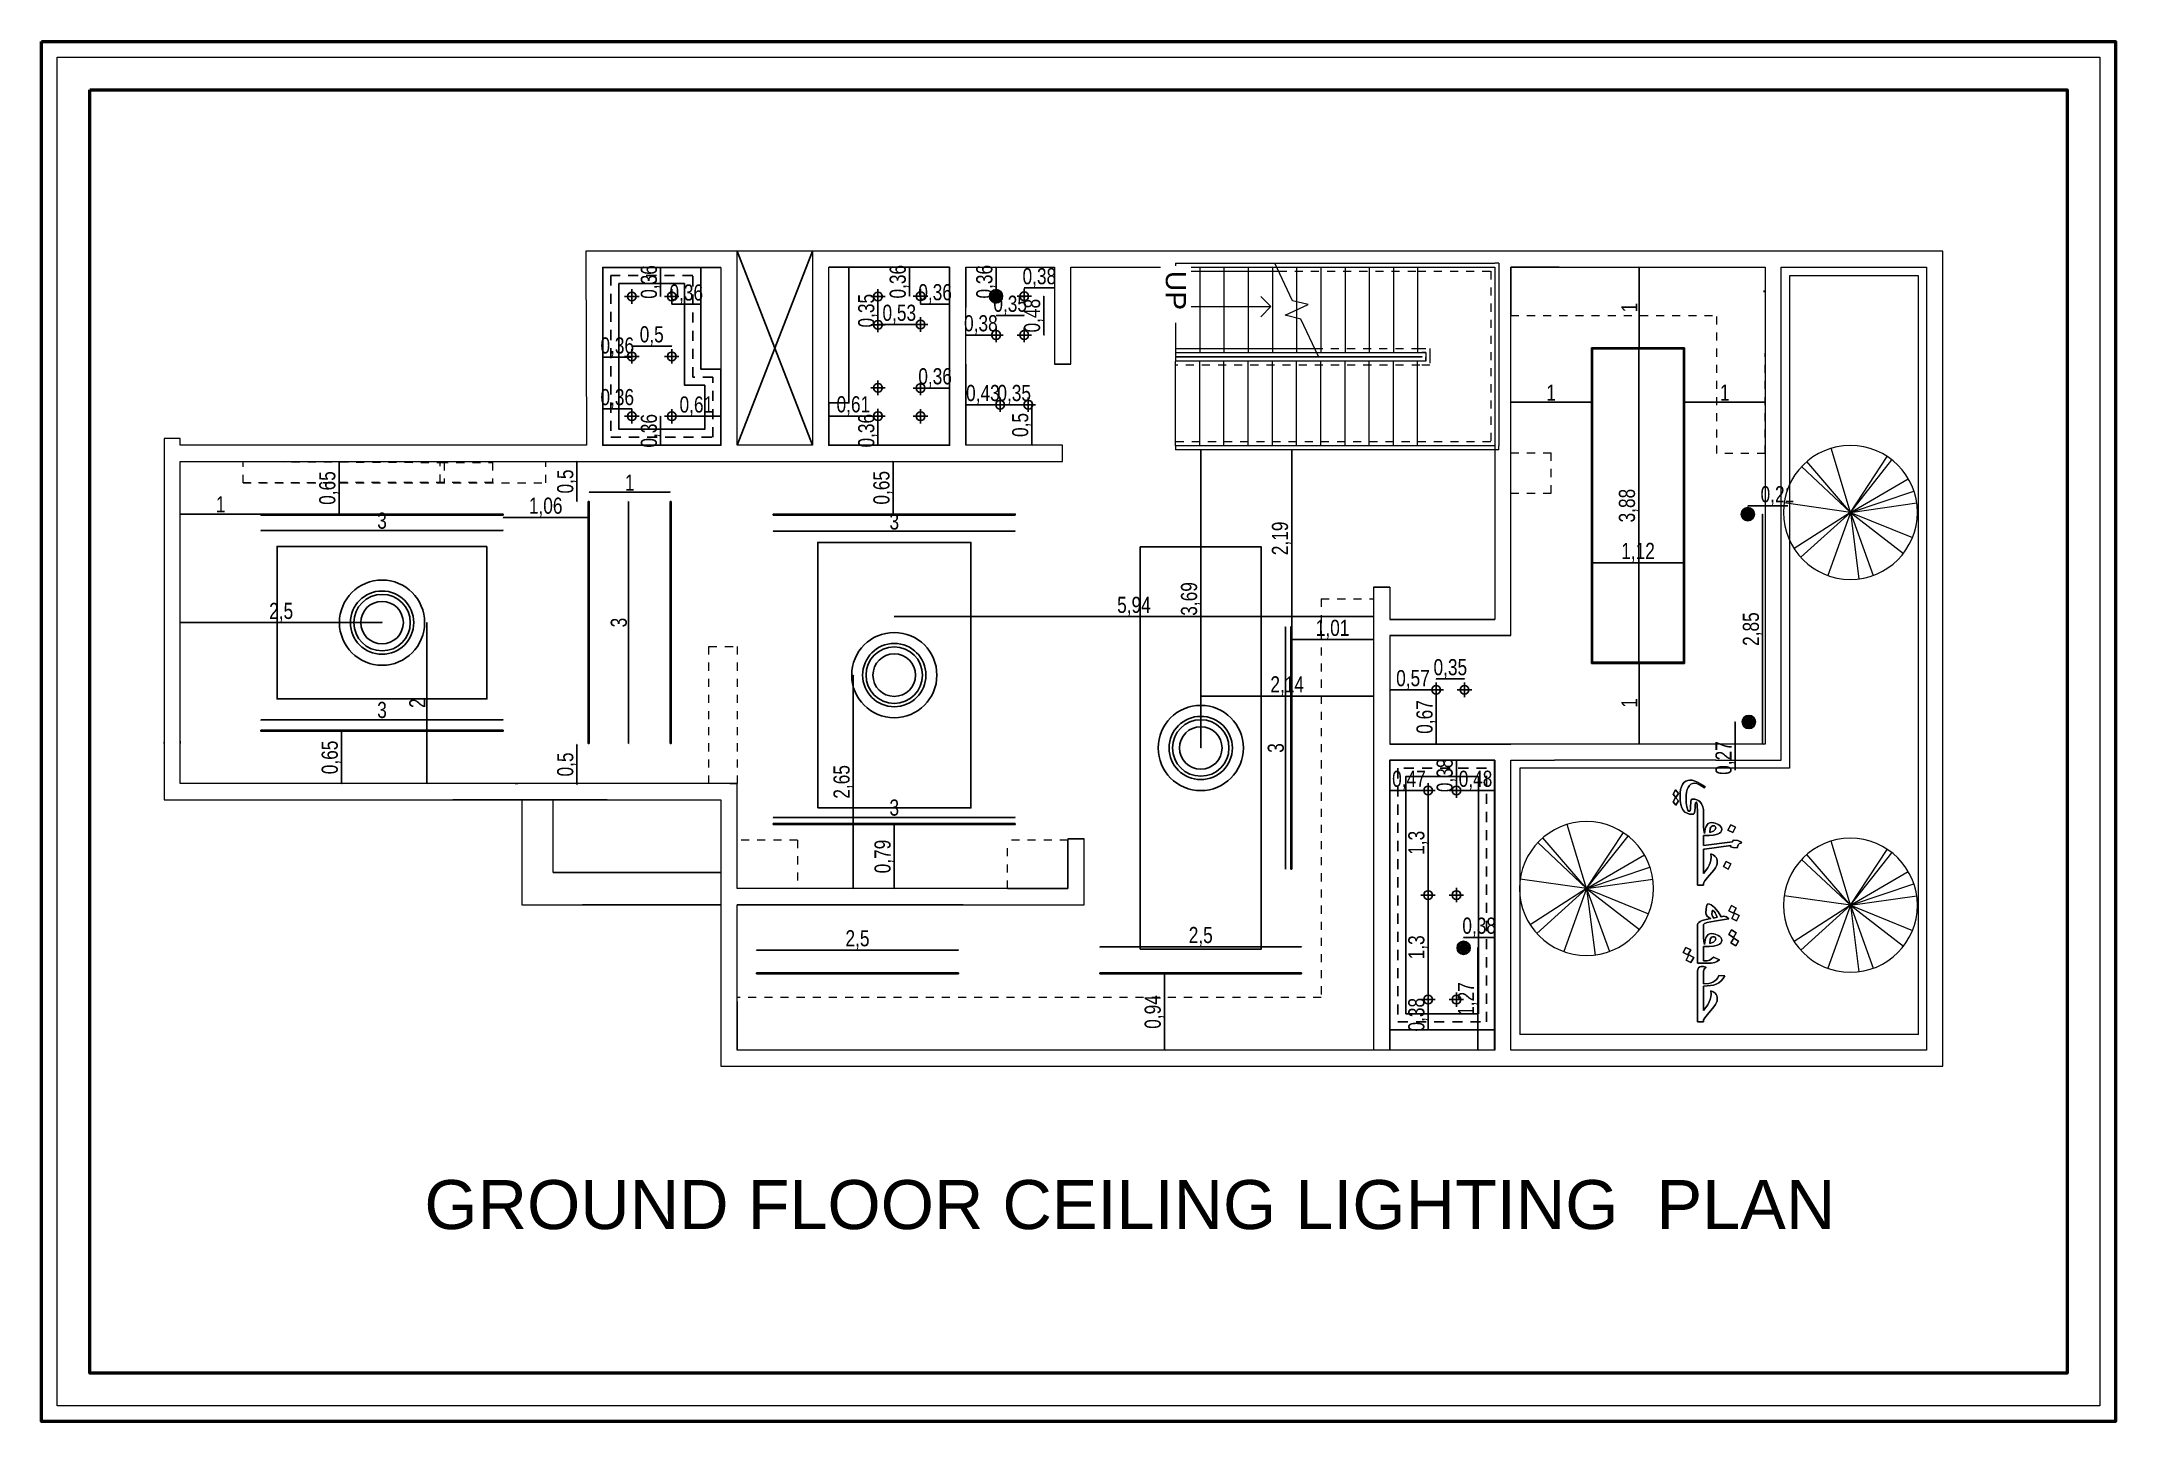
# Model space of a CAD drawing. Header units: inches. Extents: x -279 to 561, y -345 to 342.
# Drawn here: x -177.62 to -151.92, y -80.32 to -63.22 of the extents above; entities that cross this region are included whole.
import ezdxf

# ---------------------------------------------------------------- set-up
doc = ezdxf.new("R2010")
doc.units = ezdxf.units.IN
doc.header["$LTSCALE"] = 0.5
doc.header["$MEASUREMENT"] = 0
for name, pattern in [('DASHED2', [0.375, 0.25, -0.125]), ('HIDDEN', [0.375, 0.25, -0.125]), ('Overhead', [3.96875, 2.38125, -1.5875])]:
    doc.linetypes.add(name, pattern=pattern)
for name, color, linetype, lineweight in [('A-FLOR-HRAL', 11, 'Continuous', 9), ('es.writing', 144, 'Continuous', 9), ('G-ANNO-HLIN', 5, 'Continuous', 50), ('L-PLNT', 71, 'Continuous', 9)]:
    doc.layers.add(name, color=color, linetype=linetype, lineweight=lineweight)
for name, color, linetype in [('CADER', 7, 'Continuous'), ('ceiling', 4, 'Continuous'), ('CEILING FIXTURES LEGENDS$0$E-LTG', 1, 'Continuous'), ('PDF_A-WALL', 7, 'Continuous'), ('S-DIM', 7, 'Continuous'), ('WAL', 7, 'Continuous'), ('WallHatch-ALCHEMY', 7, 'Continuous')]:
    doc.layers.add(name, color=color, linetype=linetype)
doc.styles.add('Arial', font='arial.ttf', dxfattribs={"height": 250})
doc.styles.add('ROM', font='AGENCYR.TTF', dxfattribs={"width": 0.8})
doc.styles.get("Standard").update_dxf_attribs({"font": 'arial.ttf'})
doc.dimstyles.new('Copy(9) of ISO-25', dxfattribs={"dimtxt": 0.2, "dimasz": 0.02, "dimexe": 0.05, "dimexo": 0.05, "dimgap": 0.02, "dimtad": 1, "dimtxsty": 'ROM', "dimblk": 'ARCHTICK', "dimcen": 0.03, "dimse1": 1, "dimse2": 1, "dimclrd": 248, "dimclrt": 248, "dimadec": 0, "dimazin": 0, "dimtfac": 1, "dimtmove": 0, "dimatfit": 3, "dimldrblk": 'DOT', "dimfxl": 1, "dimarcsym": 0})
doc.dimstyles.get("Standard").update_dxf_attribs({"dimtxt": 0.18, "dimasz": 0.18, "dimexe": 0.18, "dimexo": 0.0625, "dimgap": 0.09, "dimtad": 0, "dimtih": 1, "dimtoh": 1, "dimzin": 0, "dimdsep": 46, "dimtxsty": 'Standard', "dimcen": 0.09, "dimadec": 0, "dimazin": 0, "dimtfac": 1, "dimtofl": 0, "dimtmove": 0, "dimatfit": 3, "dimfxl": 1, "dimtolj": 1, "dimtzin": 0, "dimarcsym": 0})

msp = doc.modelspace()

# ---------------------------------------------------------------- texts
msp.add_text(' GROUND FLOOR CEILING LIGHTING  PLAN', height=0.60725).set_placement((-173.114, -77.933))

# ---------------------------------------------------------------- blocks, each defined once
blk = doc.blocks.new('Top Rail Type - Top Rail_Internal_-360885-Level 1')
at = {"layer": 'A-FLOR-HRAL', "linetype": 'Overhead'}
for p, q in [((-5773, 20285), (-5692, 20285)), ((-5773, 20135), (-5773, 20285)), ((-5773, 18858), (-5773, 20135)), ((-5723, 20235), (-5692, 20235)), ((-5723, 20135), (-5723, 20235)), ((-5723, 18881), (-5723, 20135)), ((-5692, 20285), (-5567, 20285)), ((-5692, 20235), (-5617, 20235)), ((-5617, 20235), (-5617, 20160)), ((-5617, 20160), (-5617, 17135)), ((-5567, 20285), (-5567, 20160)), ((-5567, 20160), (-5567, 17135)), ((-5567, 17135), (-5617, 17135))]:
    blk.add_line(p, q, dxfattribs=at)
at = {"layer": 'A-FLOR-HRAL'}
for p, q in [((-5723, 18881), (-5773, 18858)), ((-5773, 17135), (-5773, 18858)), ((-5723, 17135), (-5723, 18881)), ((-5773, 17135), (-5723, 17135))]:
    blk.add_line(p, q, dxfattribs=at)
blk = doc.blocks.new('Top Rail Type - Top Rail_Internal_-360900-Level 1')
at = {"layer": 'A-FLOR-HRAL', "linetype": 'Overhead'}
for p, q in [((-6780, 21089), (-4568, 21089)), ((-6780, 20135), (-6780, 21089)), ((-4568, 21089), (-4568, 20435)), ((-6730, 21039), (-4618, 21039)), ((-6730, 20135), (-6730, 21039)), ((-4618, 21039), (-4618, 20435)), ((-4618, 20435), (-4618, 17135)), ((-4568, 20435), (-4568, 17135)), ((-6780, 18388), (-6780, 20135)), ((-6730, 18411), (-6730, 20135)), ((-4568, 17135), (-4618, 17135))]:
    blk.add_line(p, q, dxfattribs=at)
at = {"layer": 'A-FLOR-HRAL'}
for p, q in [((-6730, 18411), (-6780, 18388)), ((-6780, 17135), (-6780, 18388)), ((-6730, 17135), (-6730, 18411)), ((-6780, 17135), (-6730, 17135))]:
    blk.add_line(p, q, dxfattribs=at)
blk = doc.blocks.new('M_RPC Tree - Deciduous - Golden Chain - 5_5 Meters 2-368056-Level 1')
at = {"layer": 'L-PLNT'}
for q in [(-265, 786), (-118, 822), (-651, 515), (-417, 717), (312, 769), (508, 656), (-693, 456), (780, 283), (-795, -239), (-629, -542), (-569, -605), (-118, -822), (823, 106), (448, -699), (556, -616), (781, -280)]:
    blk.add_line((0, 0), q, dxfattribs=at)
for start, end in [(360, 180), (180, 360)]:
    blk.add_arc((0, 0), 830, start, end, dxfattribs=at)
blk = doc.blocks.new('l')
at = {"layer": 'CEILING FIXTURES LEGENDS$0$E-LTG'}
for p, q in [((54.362, -60.549), (54.542, -60.549)), ((54.452, -60.459), (54.452, -60.639))]:
    blk.add_line(p, q, dxfattribs=at)
blk.add_circle((54.452, -60.549), 0.0541, dxfattribs=at)
blk = doc.blocks.new('_ArchTick')
at = {"color": 0, "linetype": 'ByBlock', "const_width": 0.15}
blk.add_lwpolyline([(-0.5, -0.5), (0.5, 0.5)], dxfattribs=at)
blk = doc.blocks.new('*D72')
at = {"layer": 'Defpoints', "color": 0, "transparency": 16777216}
for p in [(-160.44, -72.499), (-160.44, -73.794), (-160.44, -73.794)]:
    blk.add_point(p, dxfattribs=at)
at = {"layer": 'WAL', "color": 248, "lineweight": -2, "transparency": 16777216}
blk.add_line((-160.44, -72.499), (-160.44, -73.794), dxfattribs=at)
at = {"layer": 'WAL', "color": 248, "lineweight": -2, "transparency": 16777216, "xscale": 0.02, "yscale": 0.02, "zscale": 0.02}
for p, rotation in [((-160.44, -72.499), 90), ((-160.44, -73.794), 270)]:
    blk.add_blockref('_ArchTick', p, dxfattribs=dict(at, rotation=rotation))
at = {"layer": 'WAL', "color": 248, "transparency": 16777216, "insert": (-160.567, -73.147), "char_height": 0.2, "attachment_point": 5, "rotation": 90, "style": 'ROM'}
blk.add_mtext('1,3', dxfattribs=at)
blk = doc.blocks.new('_DOT')
at = {"color": 0, "linetype": 'ByBlock'}
blk.add_line((-0.5, 0), (-1, 0), dxfattribs=at)
at = {"color": 0, "linetype": 'ByBlock', "const_width": 0.5}
blk.add_lwpolyline([(-0.25, 0, 1), (0.25, 0, 1)], format="xyb", close=True, dxfattribs=at)
blk = doc.blocks.new('*D243')
at = {"layer": 'Defpoints', "color": 0, "transparency": 16777216}
for p in [(-160.089, -72.5), (-159.614, -72.499), (-159.614, -72.5)]:
    blk.add_point(p, dxfattribs=at)
at = {"layer": 'WAL', "color": 248, "lineweight": -2, "transparency": 16777216}
blk.add_line((-160.089, -72.499), (-159.614, -72.499), dxfattribs=at)
at = {"layer": 'WAL', "color": 248, "lineweight": -2, "transparency": 16777216, "xscale": 0.02, "yscale": 0.02, "zscale": 0.02, "rotation": 180}
blk.add_blockref('_ArchTick', (-160.089, -72.499), dxfattribs=at)
at = {"layer": 'WAL', "color": 248, "lineweight": -2, "transparency": 16777216, "xscale": 0.02, "yscale": 0.02, "zscale": 0.02}
blk.add_blockref('_ArchTick', (-159.614, -72.499), dxfattribs=at)
at = {"layer": 'WAL', "color": 248, "transparency": 16777216, "insert": (-159.852, -72.372), "char_height": 0.2, "attachment_point": 5, "style": 'ROM'}
blk.add_mtext('0,48', dxfattribs=at)
blk = doc.blocks.new('*D244')
at = {"layer": 'Defpoints', "color": 0, "transparency": 16777216}
for p in [(-160.914, -72.499), (-160.914, -72.499), (-160.44, -72.499)]:
    blk.add_point(p, dxfattribs=at)
at = {"layer": 'WAL', "color": 248, "lineweight": -2, "transparency": 16777216}
blk.add_line((-160.44, -72.499), (-160.914, -72.499), dxfattribs=at)
at = {"layer": 'WAL', "color": 248, "lineweight": -2, "transparency": 16777216, "xscale": 0.02, "yscale": 0.02, "zscale": 0.02, "rotation": 180}
blk.add_blockref('_ArchTick', (-160.914, -72.499), dxfattribs=at)
at = {"layer": 'WAL', "color": 248, "lineweight": -2, "transparency": 16777216, "xscale": 0.02, "yscale": 0.02, "zscale": 0.02}
blk.add_blockref('_ArchTick', (-160.44, -72.499), dxfattribs=at)
at = {"layer": 'WAL', "color": 248, "transparency": 16777216, "insert": (-160.677, -72.372), "char_height": 0.2, "attachment_point": 5, "style": 'ROM'}
blk.add_mtext('0,47', dxfattribs=at)
blk = doc.blocks.new('*D73')
at = {"layer": 'Defpoints', "color": 0, "transparency": 16777216}
for p in [(-160.44, -73.794), (-160.44, -75.09), (-160.44, -75.09)]:
    blk.add_point(p, dxfattribs=at)
at = {"layer": 'WAL', "color": 248, "lineweight": -2, "transparency": 16777216}
blk.add_line((-160.44, -73.794), (-160.44, -75.09), dxfattribs=at)
at = {"layer": 'WAL', "color": 248, "lineweight": -2, "transparency": 16777216, "xscale": 0.02, "yscale": 0.02, "zscale": 0.02}
for p, rotation in [((-160.44, -73.794), 90), ((-160.44, -75.09), 270)]:
    blk.add_blockref('_ArchTick', p, dxfattribs=dict(at, rotation=rotation))
at = {"layer": 'WAL', "color": 248, "transparency": 16777216, "insert": (-160.567, -74.442), "char_height": 0.2, "attachment_point": 5, "rotation": 90, "style": 'ROM'}
blk.add_mtext('1,3', dxfattribs=at)
blk = doc.blocks.new('*D245')
at = {"layer": 'Defpoints', "color": 0, "transparency": 16777216}
for p in [(-160.089, -72.124), (-160.089, -72.124), (-160.089, -72.499)]:
    blk.add_point(p, dxfattribs=at)
at = {"layer": 'WAL', "color": 248, "lineweight": -2, "transparency": 16777216}
blk.add_line((-160.089, -72.499), (-160.089, -72.124), dxfattribs=at)
at = {"layer": 'WAL', "color": 248, "lineweight": -2, "transparency": 16777216, "xscale": 0.02, "yscale": 0.02, "zscale": 0.02}
for p, rotation in [((-160.089, -72.124), 90), ((-160.089, -72.499), 270)]:
    blk.add_blockref('_ArchTick', p, dxfattribs=dict(at, rotation=rotation))
at = {"layer": 'WAL', "color": 248, "transparency": 16777216, "insert": (-160.216, -72.311), "char_height": 0.2, "attachment_point": 5, "rotation": 90, "style": 'ROM'}
blk.add_mtext('0,38', dxfattribs=at)
blk = doc.blocks.new('*D74')
at = {"layer": 'Defpoints', "color": 0, "transparency": 16777216}
for p in [(-160.44, -75.09), (-160.44, -75.09), (-160.44, -75.465)]:
    blk.add_point(p, dxfattribs=at)
at = {"layer": 'WAL', "color": 248, "lineweight": -2, "transparency": 16777216}
blk.add_line((-160.44, -75.465), (-160.44, -75.09), dxfattribs=at)
at = {"layer": 'WAL', "color": 248, "lineweight": -2, "transparency": 16777216, "xscale": 0.02, "yscale": 0.02, "zscale": 0.02}
for p, rotation in [((-160.44, -75.09), 90), ((-160.44, -75.465), 270)]:
    blk.add_blockref('_ArchTick', p, dxfattribs=dict(at, rotation=rotation))
at = {"layer": 'WAL', "color": 248, "transparency": 16777216, "insert": (-160.567, -75.277), "char_height": 0.2, "attachment_point": 5, "rotation": 90, "style": 'ROM'}
blk.add_mtext('0,38', dxfattribs=at)
blk = doc.blocks.new('*D246')
at = {"layer": 'Defpoints', "color": 0, "transparency": 16777216}
for p in [(-175.903, -69.074), (-175.903, -69.074), (-174.903, -69.074)]:
    blk.add_point(p, dxfattribs=at)
at = {"layer": 'WAL', "color": 248, "lineweight": -2, "transparency": 16777216}
blk.add_line((-174.903, -69.074), (-175.903, -69.074), dxfattribs=at)
at = {"layer": 'WAL', "color": 248, "lineweight": -2, "transparency": 16777216, "xscale": 0.02, "yscale": 0.02, "zscale": 0.02, "rotation": 180}
blk.add_blockref('_ArchTick', (-175.903, -69.074), dxfattribs=at)
at = {"layer": 'WAL', "color": 248, "lineweight": -2, "transparency": 16777216, "xscale": 0.02, "yscale": 0.02, "zscale": 0.02}
blk.add_blockref('_ArchTick', (-174.903, -69.074), dxfattribs=at)
at = {"layer": 'WAL', "color": 248, "transparency": 16777216, "insert": (-175.403, -68.954), "char_height": 0.2, "attachment_point": 5, "style": 'ROM'}
blk.add_mtext('1', dxfattribs=at)
blk = doc.blocks.new('*D247')
at = {"layer": 'Defpoints', "color": 0, "transparency": 16777216}
for p in [(-174.903, -69.087), (-171.903, -69.087), (-171.903, -69.277)]:
    blk.add_point(p, dxfattribs=at)
at = {"layer": 'WAL', "color": 248, "lineweight": -2, "transparency": 16777216}
blk.add_line((-174.903, -69.277), (-171.903, -69.277), dxfattribs=at)
at = {"layer": 'WAL', "color": 248, "lineweight": -2, "transparency": 16777216, "xscale": 0.02, "yscale": 0.02, "zscale": 0.02, "rotation": 180}
blk.add_blockref('_ArchTick', (-174.903, -69.277), dxfattribs=at)
at = {"layer": 'WAL', "color": 248, "lineweight": -2, "transparency": 16777216, "xscale": 0.02, "yscale": 0.02, "zscale": 0.02}
blk.add_blockref('_ArchTick', (-171.903, -69.277), dxfattribs=at)
at = {"layer": 'WAL', "color": 248, "transparency": 16777216, "insert": (-173.403, -69.157), "char_height": 0.2, "attachment_point": 5, "style": 'ROM'}
blk.add_mtext('3', dxfattribs=at)
blk = doc.blocks.new('*D248')
at = {"layer": 'Defpoints', "color": 0, "transparency": 16777216}
for p in [(-173.98, -68.428), (-173.936, -68.428), (-173.983, -69.074)]:
    blk.add_point(p, dxfattribs=at)
at = {"layer": 'WAL', "color": 248, "lineweight": -2, "transparency": 16777216}
blk.add_line((-173.936, -69.074), (-173.936, -68.428), dxfattribs=at)
at = {"layer": 'WAL', "color": 248, "lineweight": -2, "transparency": 16777216, "xscale": 0.02, "yscale": 0.02, "zscale": 0.02}
for p, rotation in [((-173.936, -68.428), 90), ((-173.936, -69.074), 270)]:
    blk.add_blockref('_ArchTick', p, dxfattribs=dict(at, rotation=rotation))
at = {"layer": 'WAL', "color": 248, "transparency": 16777216, "insert": (-174.063, -68.751), "char_height": 0.2, "attachment_point": 5, "rotation": 90, "style": 'ROM'}
blk.add_mtext('0,65', dxfattribs=at)
blk = doc.blocks.new('*D249')
at = {"layer": 'Defpoints', "color": 0, "transparency": 16777216}
for p in [(-173.936, -71.764), (-173.936, -72.414), (-173.906, -72.414)]:
    blk.add_point(p, dxfattribs=at)
at = {"layer": 'WAL', "color": 248, "lineweight": -2, "transparency": 16777216}
blk.add_line((-173.906, -71.764), (-173.906, -72.414), dxfattribs=at)
at = {"layer": 'WAL', "color": 248, "lineweight": -2, "transparency": 16777216, "xscale": 0.02, "yscale": 0.02, "zscale": 0.02}
for p, rotation in [((-173.906, -71.764), 90), ((-173.906, -72.414), 270)]:
    blk.add_blockref('_ArchTick', p, dxfattribs=dict(at, rotation=rotation))
at = {"layer": 'WAL', "color": 248, "transparency": 16777216, "insert": (-174.033, -72.089), "char_height": 0.2, "attachment_point": 5, "rotation": 90, "style": 'ROM'}
blk.add_mtext('0,65', dxfattribs=at)
blk = doc.blocks.new('*D250')
at = {"layer": 'Defpoints', "color": 0, "transparency": 16777216}
for p in [(-167.069, -68.422), (-167.055, -68.422), (-167.055, -69.074)]:
    blk.add_point(p, dxfattribs=at)
at = {"layer": 'WAL', "color": 248, "lineweight": -2, "transparency": 16777216}
blk.add_line((-167.069, -69.074), (-167.069, -68.422), dxfattribs=at)
at = {"layer": 'WAL', "color": 248, "lineweight": -2, "transparency": 16777216, "xscale": 0.02, "yscale": 0.02, "zscale": 0.02}
for p, rotation in [((-167.069, -68.422), 90), ((-167.069, -69.074), 270)]:
    blk.add_blockref('_ArchTick', p, dxfattribs=dict(at, rotation=rotation))
at = {"layer": 'WAL', "color": 248, "transparency": 16777216, "insert": (-167.196, -68.748), "char_height": 0.2, "attachment_point": 5, "rotation": 90, "style": 'ROM'}
blk.add_mtext('0,65', dxfattribs=at)
blk = doc.blocks.new('*D251')
at = {"layer": 'Defpoints', "color": 0, "transparency": 16777216}
for p in [(-167.055, -72.92), (-167.055, -73.714), (-167.055, -73.714)]:
    blk.add_point(p, dxfattribs=at)
at = {"layer": 'WAL', "color": 248, "lineweight": -2, "transparency": 16777216}
blk.add_line((-167.055, -72.92), (-167.055, -73.714), dxfattribs=at)
at = {"layer": 'WAL', "color": 248, "lineweight": -2, "transparency": 16777216, "xscale": 0.02, "yscale": 0.02, "zscale": 0.02}
for p, rotation in [((-167.055, -72.92), 90), ((-167.055, -73.714), 270)]:
    blk.add_blockref('_ArchTick', p, dxfattribs=dict(at, rotation=rotation))
at = {"layer": 'WAL', "color": 248, "transparency": 16777216, "insert": (-167.182, -73.317), "char_height": 0.2, "attachment_point": 5, "rotation": 90, "style": 'ROM'}
blk.add_mtext('0,79', dxfattribs=at)
blk = doc.blocks.new('*D252')
at = {"layer": 'Defpoints', "color": 0, "transparency": 16777216}
for p in [(-168.555, -69.087), (-165.555, -69.087), (-165.555, -69.287)]:
    blk.add_point(p, dxfattribs=at)
at = {"layer": 'WAL', "color": 248, "lineweight": -2, "transparency": 16777216}
blk.add_line((-168.555, -69.287), (-165.555, -69.287), dxfattribs=at)
at = {"layer": 'WAL', "color": 248, "lineweight": -2, "transparency": 16777216, "xscale": 0.02, "yscale": 0.02, "zscale": 0.02, "rotation": 180}
blk.add_blockref('_ArchTick', (-168.555, -69.287), dxfattribs=at)
at = {"layer": 'WAL', "color": 248, "lineweight": -2, "transparency": 16777216, "xscale": 0.02, "yscale": 0.02, "zscale": 0.02}
blk.add_blockref('_ArchTick', (-165.555, -69.287), dxfattribs=at)
at = {"layer": 'WAL', "color": 248, "transparency": 16777216, "insert": (-167.055, -69.167), "char_height": 0.2, "attachment_point": 5, "style": 'ROM'}
blk.add_mtext('3', dxfattribs=at)
blk = doc.blocks.new('*D75')
at = {"layer": 'Defpoints', "color": 0, "transparency": 16777216}
for p in [(-168.555, -72.632), (-165.555, -72.632), (-165.555, -72.832)]:
    blk.add_point(p, dxfattribs=at)
at = {"layer": 'WAL', "color": 248, "lineweight": -2, "transparency": 16777216}
blk.add_line((-168.555, -72.832), (-165.555, -72.832), dxfattribs=at)
at = {"layer": 'WAL', "color": 248, "lineweight": -2, "transparency": 16777216, "xscale": 0.02, "yscale": 0.02, "zscale": 0.02, "rotation": 180}
blk.add_blockref('_ArchTick', (-168.555, -72.832), dxfattribs=at)
at = {"layer": 'WAL', "color": 248, "lineweight": -2, "transparency": 16777216, "xscale": 0.02, "yscale": 0.02, "zscale": 0.02}
blk.add_blockref('_ArchTick', (-165.555, -72.832), dxfattribs=at)
at = {"layer": 'WAL', "color": 248, "transparency": 16777216, "insert": (-167.055, -72.712), "char_height": 0.2, "attachment_point": 5, "style": 'ROM'}
blk.add_mtext('3', dxfattribs=at)
blk = doc.blocks.new('*D76')
at = {"layer": 'Defpoints', "color": 0, "transparency": 16777216}
for p in [(-174.903, -71.432), (-171.903, -71.432), (-171.903, -71.622)]:
    blk.add_point(p, dxfattribs=at)
at = {"layer": 'WAL', "color": 248, "lineweight": -2, "transparency": 16777216}
blk.add_line((-174.903, -71.622), (-171.903, -71.622), dxfattribs=at)
at = {"layer": 'WAL', "color": 248, "lineweight": -2, "transparency": 16777216, "xscale": 0.02, "yscale": 0.02, "zscale": 0.02, "rotation": 180}
blk.add_blockref('_ArchTick', (-174.903, -71.622), dxfattribs=at)
at = {"layer": 'WAL', "color": 248, "lineweight": -2, "transparency": 16777216, "xscale": 0.02, "yscale": 0.02, "zscale": 0.02}
blk.add_blockref('_ArchTick', (-171.903, -71.622), dxfattribs=at)
at = {"layer": 'WAL', "color": 248, "transparency": 16777216, "insert": (-173.403, -71.502), "char_height": 0.2, "attachment_point": 5, "style": 'ROM'}
blk.add_mtext('3', dxfattribs=at)
blk = doc.blocks.new('*D253')
at = {"layer": 'Defpoints', "color": 0, "transparency": 16777216}
for p in [(-170.848, -68.918), (-170.835, -71.918), (-170.348, -71.918)]:
    blk.add_point(p, dxfattribs=at)
at = {"layer": 'WAL', "color": 248, "lineweight": -2, "transparency": 16777216}
blk.add_line((-170.348, -68.918), (-170.348, -71.918), dxfattribs=at)
at = {"layer": 'WAL', "color": 248, "lineweight": -2, "transparency": 16777216, "xscale": 0.02, "yscale": 0.02, "zscale": 0.02}
for p, rotation in [((-170.348, -68.918), 90), ((-170.348, -71.918), 270)]:
    blk.add_blockref('_ArchTick', p, dxfattribs=dict(at, rotation=rotation))
at = {"layer": 'WAL', "color": 248, "transparency": 16777216, "insert": (-170.468, -70.418), "char_height": 0.2, "attachment_point": 5, "rotation": 90, "style": 'ROM'}
blk.add_mtext('3', dxfattribs=at)
blk = doc.blocks.new('*D77')
at = {"layer": 'Defpoints', "color": 0, "transparency": 16777216}
for p in [(-170.835, -68.804), (-169.832, -68.804), (-169.832, -68.804)]:
    blk.add_point(p, dxfattribs=at)
at = {"layer": 'WAL', "color": 248, "lineweight": -2, "transparency": 16777216}
blk.add_line((-170.835, -68.804), (-169.832, -68.804), dxfattribs=at)
at = {"layer": 'WAL', "color": 248, "lineweight": -2, "transparency": 16777216, "xscale": 0.02, "yscale": 0.02, "zscale": 0.02, "rotation": 180}
blk.add_blockref('_ArchTick', (-170.835, -68.804), dxfattribs=at)
at = {"layer": 'WAL', "color": 248, "lineweight": -2, "transparency": 16777216, "xscale": 0.02, "yscale": 0.02, "zscale": 0.02}
blk.add_blockref('_ArchTick', (-169.832, -68.804), dxfattribs=at)
at = {"layer": 'WAL', "color": 248, "transparency": 16777216, "insert": (-170.334, -68.684), "char_height": 0.2, "attachment_point": 5, "style": 'ROM'}
blk.add_mtext('1', dxfattribs=at)
blk = doc.blocks.new('*D254')
at = {"layer": 'Defpoints', "color": 0, "transparency": 16777216}
for p in [(-170.868, -68.422), (-170.987, -68.918), (-170.842, -68.918)]:
    blk.add_point(p, dxfattribs=at)
at = {"layer": 'WAL', "color": 248, "lineweight": -2, "transparency": 16777216}
blk.add_line((-170.987, -68.422), (-170.987, -68.918), dxfattribs=at)
at = {"layer": 'WAL', "color": 248, "lineweight": -2, "transparency": 16777216, "xscale": 0.02, "yscale": 0.02, "zscale": 0.02}
for p, rotation in [((-170.987, -68.422), 90), ((-170.987, -68.918), 270)]:
    blk.add_blockref('_ArchTick', p, dxfattribs=dict(at, rotation=rotation))
at = {"layer": 'WAL', "color": 248, "transparency": 16777216, "insert": (-171.114, -68.67), "char_height": 0.2, "attachment_point": 5, "rotation": 90, "style": 'ROM'}
blk.add_mtext('0,5', dxfattribs=at)
blk = doc.blocks.new('*D78')
at = {"layer": 'Defpoints', "color": 0, "transparency": 16777216}
for p in [(-170.868, -71.928), (-170.987, -72.424), (-170.842, -72.424)]:
    blk.add_point(p, dxfattribs=at)
at = {"layer": 'WAL', "color": 248, "lineweight": -2, "transparency": 16777216}
blk.add_line((-170.987, -71.928), (-170.987, -72.424), dxfattribs=at)
at = {"layer": 'WAL', "color": 248, "lineweight": -2, "transparency": 16777216, "xscale": 0.02, "yscale": 0.02, "zscale": 0.02}
for p, rotation in [((-170.987, -71.928), 90), ((-170.987, -72.424), 270)]:
    blk.add_blockref('_ArchTick', p, dxfattribs=dict(at, rotation=rotation))
at = {"layer": 'WAL', "color": 248, "transparency": 16777216, "insert": (-171.114, -72.176), "char_height": 0.2, "attachment_point": 5, "rotation": 90, "style": 'ROM'}
blk.add_mtext('0,5', dxfattribs=at)
blk = doc.blocks.new('*D255')
at = {"layer": 'Defpoints', "color": 0, "transparency": 16777216}
for p in [(-168.761, -74.476), (-168.761, -74.771), (-166.261, -74.758)]:
    blk.add_point(p, dxfattribs=at)
at = {"layer": 'WAL', "color": 248, "lineweight": -2, "transparency": 16777216}
blk.add_line((-166.261, -74.476), (-168.761, -74.476), dxfattribs=at)
at = {"layer": 'WAL', "color": 248, "lineweight": -2, "transparency": 16777216, "xscale": 0.02, "yscale": 0.02, "zscale": 0.02, "rotation": 180}
blk.add_blockref('_ArchTick', (-168.761, -74.476), dxfattribs=at)
at = {"layer": 'WAL', "color": 248, "lineweight": -2, "transparency": 16777216, "xscale": 0.02, "yscale": 0.02, "zscale": 0.02}
blk.add_blockref('_ArchTick', (-166.261, -74.476), dxfattribs=at)
at = {"layer": 'WAL', "color": 248, "transparency": 16777216, "insert": (-167.511, -74.348), "char_height": 0.2, "attachment_point": 5, "style": 'ROM'}
blk.add_mtext('2,5', dxfattribs=at)
blk = doc.blocks.new('*D79')
at = {"layer": 'Defpoints', "color": 0, "transparency": 16777216}
for p in [(-162.007, -74.435), (-164.507, -74.743), (-162.007, -74.658)]:
    blk.add_point(p, dxfattribs=at)
at = {"layer": 'WAL', "color": 248, "lineweight": -2, "transparency": 16777216}
blk.add_line((-164.507, -74.435), (-162.007, -74.435), dxfattribs=at)
at = {"layer": 'WAL', "color": 248, "lineweight": -2, "transparency": 16777216, "xscale": 0.02, "yscale": 0.02, "zscale": 0.02, "rotation": 180}
blk.add_blockref('_ArchTick', (-164.507, -74.435), dxfattribs=at)
at = {"layer": 'WAL', "color": 248, "lineweight": -2, "transparency": 16777216, "xscale": 0.02, "yscale": 0.02, "zscale": 0.02}
blk.add_blockref('_ArchTick', (-162.007, -74.435), dxfattribs=at)
at = {"layer": 'WAL', "color": 248, "transparency": 16777216, "insert": (-163.257, -74.308), "char_height": 0.2, "attachment_point": 5, "style": 'ROM'}
blk.add_mtext('2,5', dxfattribs=at)
blk = doc.blocks.new('*D256')
at = {"layer": 'Defpoints', "color": 0, "transparency": 16777216}
for p in [(-171.903, -69.087), (-170.848, -69.087), (-170.848, -69.116)]:
    blk.add_point(p, dxfattribs=at)
at = {"layer": 'WAL', "color": 248, "lineweight": -2, "transparency": 16777216}
blk.add_line((-171.903, -69.116), (-170.848, -69.116), dxfattribs=at)
at = {"layer": 'WAL', "color": 248, "lineweight": -2, "transparency": 16777216, "xscale": 0.02, "yscale": 0.02, "zscale": 0.02, "rotation": 180}
blk.add_blockref('_ArchTick', (-171.903, -69.116), dxfattribs=at)
at = {"layer": 'WAL', "color": 248, "lineweight": -2, "transparency": 16777216, "xscale": 0.02, "yscale": 0.02, "zscale": 0.02}
blk.add_blockref('_ArchTick', (-170.848, -69.116), dxfattribs=at)
at = {"layer": 'WAL', "color": 248, "transparency": 16777216, "insert": (-171.375, -68.988), "char_height": 0.2, "attachment_point": 5, "style": 'ROM'}
blk.add_mtext('1,06', dxfattribs=at)
blk = doc.blocks.new('*D80')
at = {"layer": 'Defpoints', "color": 0, "transparency": 16777216}
for p in [(-162.571, -70.472), (-162.206, -70.472), (-162.583, -73.472)]:
    blk.add_point(p, dxfattribs=at)
at = {"layer": 'WAL', "color": 248, "lineweight": -2, "transparency": 16777216}
blk.add_line((-162.206, -73.472), (-162.206, -70.472), dxfattribs=at)
at = {"layer": 'WAL', "color": 248, "lineweight": -2, "transparency": 16777216, "xscale": 0.02, "yscale": 0.02, "zscale": 0.02}
for p, rotation in [((-162.206, -70.472), 90), ((-162.206, -73.472), 270)]:
    blk.add_blockref('_ArchTick', p, dxfattribs=dict(at, rotation=rotation))
at = {"layer": 'WAL', "color": 248, "transparency": 16777216, "insert": (-162.326, -71.972), "char_height": 0.2, "attachment_point": 5, "rotation": 90, "style": 'ROM'}
blk.add_mtext('3', dxfattribs=at)
blk = doc.blocks.new('*D257')
at = {"layer": 'Defpoints', "color": 0, "transparency": 16777216}
for p in [(-163.763, -74.771), (-163.763, -75.715), (-163.707, -75.715)]:
    blk.add_point(p, dxfattribs=at)
at = {"layer": 'WAL', "color": 248, "lineweight": -2, "transparency": 16777216}
blk.add_line((-163.707, -74.771), (-163.707, -75.715), dxfattribs=at)
at = {"layer": 'WAL', "color": 248, "lineweight": -2, "transparency": 16777216, "xscale": 0.02, "yscale": 0.02, "zscale": 0.02}
for p, rotation in [((-163.707, -74.771), 90), ((-163.707, -75.715), 270)]:
    blk.add_blockref('_ArchTick', p, dxfattribs=dict(at, rotation=rotation))
at = {"layer": 'WAL', "color": 248, "transparency": 16777216, "insert": (-163.834, -75.243), "char_height": 0.2, "attachment_point": 5, "rotation": 90, "style": 'ROM'}
blk.add_mtext('0,94', dxfattribs=at)
blk = doc.blocks.new('*D258')
at = {"layer": 'Defpoints', "color": 0, "transparency": 16777216}
for p in [(-175.903, -70.419), (-175.903, -70.419), (-173.403, -70.419)]:
    blk.add_point(p, dxfattribs=at)
at = {"layer": 'WAL', "color": 248, "lineweight": -2, "transparency": 16777216}
blk.add_line((-173.403, -70.419), (-175.903, -70.419), dxfattribs=at)
at = {"layer": 'WAL', "color": 248, "lineweight": -2, "transparency": 16777216, "xscale": 0.02, "yscale": 0.02, "zscale": 0.02, "rotation": 180}
blk.add_blockref('_ArchTick', (-175.903, -70.419), dxfattribs=at)
at = {"layer": 'WAL', "color": 248, "lineweight": -2, "transparency": 16777216, "xscale": 0.02, "yscale": 0.02, "zscale": 0.02}
blk.add_blockref('_ArchTick', (-173.403, -70.419), dxfattribs=at)
at = {"layer": 'WAL', "color": 248, "transparency": 16777216, "insert": (-174.653, -70.292), "char_height": 0.2, "attachment_point": 5, "style": 'ROM'}
blk.add_mtext('2,5', dxfattribs=at)
blk = doc.blocks.new('*D81')
at = {"layer": 'Defpoints', "color": 0, "transparency": 16777216}
for p in [(-172.846, -70.419), (-172.846, -72.414), (-172.846, -72.414)]:
    blk.add_point(p, dxfattribs=at)
at = {"layer": 'WAL', "color": 248, "lineweight": -2, "transparency": 16777216}
blk.add_line((-172.846, -70.419), (-172.846, -72.414), dxfattribs=at)
at = {"layer": 'WAL', "color": 248, "lineweight": -2, "transparency": 16777216, "xscale": 0.02, "yscale": 0.02, "zscale": 0.02}
for p, rotation in [((-172.846, -70.419), 90), ((-172.846, -72.414), 270)]:
    blk.add_blockref('_ArchTick', p, dxfattribs=dict(at, rotation=rotation))
at = {"layer": 'WAL', "color": 248, "transparency": 16777216, "insert": (-172.966, -71.417), "char_height": 0.2, "attachment_point": 5, "rotation": 90, "style": 'ROM'}
blk.add_mtext('2', dxfattribs=at)
blk = doc.blocks.new('*D259')
at = {"layer": 'Defpoints', "color": 0, "transparency": 16777216}
for p in [(-167.055, -71.069), (-167.563, -73.714), (-166.953, -73.714)]:
    blk.add_point(p, dxfattribs=at)
at = {"layer": 'WAL', "color": 248, "lineweight": -2, "transparency": 16777216}
blk.add_line((-167.563, -71.069), (-167.563, -73.714), dxfattribs=at)
at = {"layer": 'WAL', "color": 248, "lineweight": -2, "transparency": 16777216, "xscale": 0.02, "yscale": 0.02, "zscale": 0.02}
for p, rotation in [((-167.563, -71.069), 90), ((-167.563, -73.714), 270)]:
    blk.add_blockref('_ArchTick', p, dxfattribs=dict(at, rotation=rotation))
at = {"layer": 'WAL', "color": 248, "transparency": 16777216, "insert": (-167.69, -72.392), "char_height": 0.2, "attachment_point": 5, "rotation": 90, "style": 'ROM'}
blk.add_mtext('2,65', dxfattribs=at)
blk = doc.blocks.new('*D260')
at = {"layer": 'Defpoints', "color": 0, "transparency": 16777216}
for p in [(-161.115, -70.344), (-167.055, -71.069), (-161.115, -71.069)]:
    blk.add_point(p, dxfattribs=at)
at = {"layer": 'WAL', "color": 248, "lineweight": -2, "transparency": 16777216}
blk.add_line((-167.055, -70.344), (-161.115, -70.344), dxfattribs=at)
at = {"layer": 'WAL', "color": 248, "lineweight": -2, "transparency": 16777216, "xscale": 0.02, "yscale": 0.02, "zscale": 0.02, "rotation": 180}
blk.add_blockref('_ArchTick', (-167.055, -70.344), dxfattribs=at)
at = {"layer": 'WAL', "color": 248, "lineweight": -2, "transparency": 16777216, "xscale": 0.02, "yscale": 0.02, "zscale": 0.02}
blk.add_blockref('_ArchTick', (-161.115, -70.344), dxfattribs=at)
at = {"layer": 'WAL', "color": 248, "transparency": 16777216, "insert": (-164.085, -70.217), "char_height": 0.2, "attachment_point": 5, "style": 'ROM'}
blk.add_mtext('5,94', dxfattribs=at)
blk = doc.blocks.new('*D261')
at = {"layer": 'Defpoints', "color": 0, "transparency": 16777216}
for p in [(-162.13, -70.629), (-161.115, -70.629), (-161.115, -70.629)]:
    blk.add_point(p, dxfattribs=at)
at = {"layer": 'WAL', "color": 248, "lineweight": -2, "transparency": 16777216}
blk.add_line((-162.13, -70.629), (-161.115, -70.629), dxfattribs=at)
at = {"layer": 'WAL', "color": 248, "lineweight": -2, "transparency": 16777216, "xscale": 0.02, "yscale": 0.02, "zscale": 0.02, "rotation": 180}
blk.add_blockref('_ArchTick', (-162.13, -70.629), dxfattribs=at)
at = {"layer": 'WAL', "color": 248, "lineweight": -2, "transparency": 16777216, "xscale": 0.02, "yscale": 0.02, "zscale": 0.02}
blk.add_blockref('_ArchTick', (-161.115, -70.629), dxfattribs=at)
at = {"layer": 'WAL', "color": 248, "transparency": 16777216, "insert": (-161.623, -70.502), "char_height": 0.2, "attachment_point": 5, "style": 'ROM'}
blk.add_mtext('1,01', dxfattribs=at)
blk = doc.blocks.new('*D262')
at = {"layer": 'Defpoints', "color": 0, "transparency": 16777216}
for p in [(-162.13, -68.278), (-162.13, -68.278), (-162.13, -70.472)]:
    blk.add_point(p, dxfattribs=at)
at = {"layer": 'WAL', "color": 248, "lineweight": -2, "transparency": 16777216}
blk.add_line((-162.13, -70.472), (-162.13, -68.278), dxfattribs=at)
at = {"layer": 'WAL', "color": 248, "lineweight": -2, "transparency": 16777216, "xscale": 0.02, "yscale": 0.02, "zscale": 0.02}
for p, rotation in [((-162.13, -68.278), 90), ((-162.13, -70.472), 270)]:
    blk.add_blockref('_ArchTick', p, dxfattribs=dict(at, rotation=rotation))
at = {"layer": 'WAL', "color": 248, "transparency": 16777216, "insert": (-162.257, -69.375), "char_height": 0.2, "attachment_point": 5, "rotation": 90, "style": 'ROM'}
blk.add_mtext('2,19', dxfattribs=at)
blk = doc.blocks.new('*D263')
at = {"layer": 'Defpoints', "color": 0, "transparency": 16777216}
for p in [(-163.257, -68.278), (-163.257, -68.278), (-163.257, -71.972)]:
    blk.add_point(p, dxfattribs=at)
at = {"layer": 'WAL', "color": 248, "lineweight": -2, "transparency": 16777216}
blk.add_line((-163.257, -71.972), (-163.257, -68.278), dxfattribs=at)
at = {"layer": 'WAL', "color": 248, "lineweight": -2, "transparency": 16777216, "xscale": 0.02, "yscale": 0.02, "zscale": 0.02}
for p, rotation in [((-163.257, -68.278), 90), ((-163.257, -71.972), 270)]:
    blk.add_blockref('_ArchTick', p, dxfattribs=dict(at, rotation=rotation))
at = {"layer": 'WAL', "color": 248, "transparency": 16777216, "insert": (-163.384, -70.125), "char_height": 0.2, "attachment_point": 5, "rotation": 90, "style": 'ROM'}
blk.add_mtext('3,69', dxfattribs=at)
blk = doc.blocks.new('*D264')
at = {"layer": 'Defpoints', "color": 0, "transparency": 16777216}
for p in [(-161.115, -71.329), (-163.257, -71.972), (-161.115, -71.972)]:
    blk.add_point(p, dxfattribs=at)
at = {"layer": 'WAL', "color": 248, "lineweight": -2, "transparency": 16777216}
blk.add_line((-163.257, -71.329), (-161.115, -71.329), dxfattribs=at)
at = {"layer": 'WAL', "color": 248, "lineweight": -2, "transparency": 16777216, "xscale": 0.02, "yscale": 0.02, "zscale": 0.02, "rotation": 180}
blk.add_blockref('_ArchTick', (-163.257, -71.329), dxfattribs=at)
at = {"layer": 'WAL', "color": 248, "lineweight": -2, "transparency": 16777216, "xscale": 0.02, "yscale": 0.02, "zscale": 0.02}
blk.add_blockref('_ArchTick', (-161.115, -71.329), dxfattribs=at)
at = {"layer": 'WAL', "color": 248, "transparency": 16777216, "insert": (-162.186, -71.202), "char_height": 0.2, "attachment_point": 5, "style": 'ROM'}
blk.add_mtext('2,14', dxfattribs=at)
blk = doc.blocks.new('*D82')
at = {"layer": 'Defpoints', "color": 0, "transparency": 16777216}
for p in [(-159.825, -74.448), (-159.825, -75.715), (-159.825, -75.715)]:
    blk.add_point(p, dxfattribs=at)
at = {"layer": 'WAL', "color": 248, "lineweight": -2, "transparency": 16777216}
blk.add_line((-159.825, -74.448), (-159.825, -75.715), dxfattribs=at)
at = {"layer": 'WAL', "color": 248, "lineweight": -2, "transparency": 16777216, "xscale": 0.02, "yscale": 0.02, "zscale": 0.02}
for p, rotation in [((-159.825, -74.448), 90), ((-159.825, -75.715), 270)]:
    blk.add_blockref('_ArchTick', p, dxfattribs=dict(at, rotation=rotation))
at = {"layer": 'WAL', "color": 248, "transparency": 16777216, "insert": (-159.952, -75.082), "char_height": 0.2, "attachment_point": 5, "rotation": 90, "style": 'ROM'}
blk.add_mtext('1,27', dxfattribs=at)
blk = doc.blocks.new('*D83')
at = {"layer": 'Defpoints', "color": 0, "transparency": 16777216}
for p in [(-159.999, -74.319), (-159.615, -74.319), (-159.615, -74.319)]:
    blk.add_point(p, dxfattribs=at)
at = {"layer": 'WAL', "color": 248, "lineweight": -2, "transparency": 16777216}
blk.add_line((-159.999, -74.319), (-159.615, -74.319), dxfattribs=at)
at = {"layer": 'WAL', "color": 248, "lineweight": -2, "transparency": 16777216, "xscale": 0.02, "yscale": 0.02, "zscale": 0.02, "rotation": 180}
blk.add_blockref('_ArchTick', (-159.999, -74.319), dxfattribs=at)
at = {"layer": 'WAL', "color": 248, "lineweight": -2, "transparency": 16777216, "xscale": 0.02, "yscale": 0.02, "zscale": 0.02}
blk.add_blockref('_ArchTick', (-159.615, -74.319), dxfattribs=at)
at = {"layer": 'WAL', "color": 248, "transparency": 16777216, "insert": (-159.807, -74.192), "char_height": 0.2, "attachment_point": 5, "style": 'ROM'}
blk.add_mtext('0,38', dxfattribs=at)
blk = doc.blocks.new('*D265')
at = {"layer": 'Defpoints', "color": 0, "transparency": 16777216}
for p in [(-160.914, -71.252), (-160.914, -71.252), (-160.339, -71.252)]:
    blk.add_point(p, dxfattribs=at)
at = {"layer": 'WAL', "color": 248, "lineweight": -2, "transparency": 16777216}
blk.add_line((-160.339, -71.252), (-160.914, -71.252), dxfattribs=at)
at = {"layer": 'WAL', "color": 248, "lineweight": -2, "transparency": 16777216, "xscale": 0.02, "yscale": 0.02, "zscale": 0.02, "rotation": 180}
blk.add_blockref('_ArchTick', (-160.914, -71.252), dxfattribs=at)
at = {"layer": 'WAL', "color": 248, "lineweight": -2, "transparency": 16777216, "xscale": 0.02, "yscale": 0.02, "zscale": 0.02}
blk.add_blockref('_ArchTick', (-160.339, -71.252), dxfattribs=at)
at = {"layer": 'WAL', "color": 248, "transparency": 16777216, "insert": (-160.627, -71.125), "char_height": 0.2, "attachment_point": 5, "style": 'ROM'}
blk.add_mtext('0,57', dxfattribs=at)
blk = doc.blocks.new('*D266')
at = {"layer": 'Defpoints', "color": 0, "transparency": 16777216}
for p in [(-160.339, -71.252), (-160.339, -71.924), (-160.339, -71.924)]:
    blk.add_point(p, dxfattribs=at)
at = {"layer": 'WAL', "color": 248, "lineweight": -2, "transparency": 16777216}
blk.add_line((-160.339, -71.252), (-160.339, -71.924), dxfattribs=at)
at = {"layer": 'WAL', "color": 248, "lineweight": -2, "transparency": 16777216, "xscale": 0.02, "yscale": 0.02, "zscale": 0.02}
for p, rotation in [((-160.339, -71.252), 90), ((-160.339, -71.924), 270)]:
    blk.add_blockref('_ArchTick', p, dxfattribs=dict(at, rotation=rotation))
at = {"layer": 'WAL', "color": 248, "transparency": 16777216, "insert": (-160.466, -71.588), "char_height": 0.2, "attachment_point": 5, "rotation": 90, "style": 'ROM'}
blk.add_mtext('0,67', dxfattribs=at)
blk = doc.blocks.new('*D267')
at = {"layer": 'Defpoints', "color": 0, "transparency": 16777216}
for p in [(-159.989, -71.116), (-160.339, -71.252), (-159.989, -71.252)]:
    blk.add_point(p, dxfattribs=at)
at = {"layer": 'WAL', "color": 248, "lineweight": -2, "transparency": 16777216}
blk.add_line((-160.339, -71.116), (-159.989, -71.116), dxfattribs=at)
at = {"layer": 'WAL', "color": 248, "lineweight": -2, "transparency": 16777216, "xscale": 0.02, "yscale": 0.02, "zscale": 0.02, "rotation": 180}
blk.add_blockref('_ArchTick', (-160.339, -71.116), dxfattribs=at)
at = {"layer": 'WAL', "color": 248, "lineweight": -2, "transparency": 16777216, "xscale": 0.02, "yscale": 0.02, "zscale": 0.02}
blk.add_blockref('_ArchTick', (-159.989, -71.116), dxfattribs=at)
at = {"layer": 'WAL', "color": 248, "transparency": 16777216, "insert": (-160.164, -70.989), "char_height": 0.2, "attachment_point": 5, "style": 'ROM'}
blk.add_mtext('0,35', dxfattribs=at)
blk = doc.blocks.new('*D268')
at = {"layer": 'Defpoints', "color": 0, "transparency": 16777216}
for p in [(-156.477, -69.074), (-156.263, -68.973), (-156.263, -69.074)]:
    blk.add_point(p, dxfattribs=at)
at = {"layer": 'WAL', "color": 248, "lineweight": -2, "transparency": 16777216}
for p, q in [((-156.477, -68.973), (-156.263, -68.973)), ((-156.263, -68.973), (-155.98, -68.973))]:
    blk.add_line(p, q, dxfattribs=at)
at = {"layer": 'WAL', "color": 248, "lineweight": -2, "transparency": 16777216, "xscale": 0.02, "yscale": 0.02, "zscale": 0.02, "rotation": 180}
blk.add_blockref('_ArchTick', (-156.477, -68.973), dxfattribs=at)
at = {"layer": 'WAL', "color": 248, "lineweight": -2, "transparency": 16777216, "xscale": 0.02, "yscale": 0.02, "zscale": 0.02}
blk.add_blockref('_ArchTick', (-156.263, -68.973), dxfattribs=at)
at = {"layer": 'WAL', "color": 248, "transparency": 16777216, "insert": (-156.111, -68.846), "char_height": 0.2, "attachment_point": 5, "style": 'ROM'}
blk.add_mtext('0,21', dxfattribs=at)
blk = doc.blocks.new('*D269')
at = {"layer": 'Defpoints', "color": 0, "transparency": 16777216}
for p in [(-156.464, -71.65), (-156.633, -71.924), (-156.464, -71.924)]:
    blk.add_point(p, dxfattribs=at)
at = {"layer": 'WAL', "color": 248, "lineweight": -2, "transparency": 16777216}
for p, q in [((-156.633, -71.65), (-156.633, -71.924)), ((-156.633, -71.924), (-156.633, -72.248))]:
    blk.add_line(p, q, dxfattribs=at)
at = {"layer": 'WAL', "color": 248, "lineweight": -2, "transparency": 16777216, "xscale": 0.02, "yscale": 0.02, "zscale": 0.02}
for p, rotation in [((-156.633, -71.65), 90), ((-156.633, -71.924), 270)]:
    blk.add_blockref('_ArchTick', p, dxfattribs=dict(at, rotation=rotation))
at = {"layer": 'WAL', "color": 248, "transparency": 16777216, "insert": (-156.76, -72.096), "char_height": 0.2, "attachment_point": 5, "rotation": 90, "style": 'ROM'}
blk.add_mtext('0,27', dxfattribs=at)
blk = doc.blocks.new('*D270')
at = {"layer": 'Defpoints', "color": 0, "transparency": 16777216}
for p in [(-156.477, -69.074), (-156.294, -69.074), (-156.442, -71.924)]:
    blk.add_point(p, dxfattribs=at)
at = {"layer": 'WAL', "color": 248, "lineweight": -2, "transparency": 16777216}
blk.add_line((-156.294, -71.924), (-156.294, -69.074), dxfattribs=at)
at = {"layer": 'WAL', "color": 248, "lineweight": -2, "transparency": 16777216, "xscale": 0.02, "yscale": 0.02, "zscale": 0.02}
for p, rotation in [((-156.294, -69.074), 90), ((-156.294, -71.924), 270)]:
    blk.add_blockref('_ArchTick', p, dxfattribs=dict(at, rotation=rotation))
at = {"layer": 'WAL', "color": 248, "transparency": 16777216, "insert": (-156.421, -70.499), "char_height": 0.2, "attachment_point": 5, "rotation": 90, "style": 'ROM'}
blk.add_mtext('2,85', dxfattribs=at)
blk = doc.blocks.new('*D84')
at = {"layer": 'Defpoints', "color": 0, "transparency": 16777216}
for p in [(-157.263, -67.66), (-157.263, -67.689), (-156.263, -67.66)]:
    blk.add_point(p, dxfattribs=at)
at = {"layer": 'WAL', "color": 248, "lineweight": -2, "transparency": 16777216}
blk.add_line((-156.263, -67.689), (-157.263, -67.689), dxfattribs=at)
at = {"layer": 'WAL', "color": 248, "lineweight": -2, "transparency": 16777216, "xscale": 0.02, "yscale": 0.02, "zscale": 0.02, "rotation": 180}
blk.add_blockref('_ArchTick', (-157.263, -67.689), dxfattribs=at)
at = {"layer": 'WAL', "color": 248, "lineweight": -2, "transparency": 16777216, "xscale": 0.02, "yscale": 0.02, "zscale": 0.02}
blk.add_blockref('_ArchTick', (-156.263, -67.689), dxfattribs=at)
at = {"layer": 'WAL', "color": 248, "transparency": 16777216, "insert": (-156.763, -67.569), "char_height": 0.2, "attachment_point": 5, "style": 'ROM'}
blk.add_mtext('1', dxfattribs=at)
blk = doc.blocks.new('*D85')
at = {"layer": 'Defpoints', "color": 0, "transparency": 16777216}
for p in [(-157.888, -66.015), (-157.825, -66.015), (-157.838, -67.015)]:
    blk.add_point(p, dxfattribs=at)
at = {"layer": 'WAL', "color": 248, "lineweight": -2, "transparency": 16777216}
blk.add_line((-157.825, -67.015), (-157.825, -66.015), dxfattribs=at)
at = {"layer": 'WAL', "color": 248, "lineweight": -2, "transparency": 16777216, "xscale": 0.02, "yscale": 0.02, "zscale": 0.02}
for p, rotation in [((-157.825, -66.015), 90), ((-157.825, -67.015), 270)]:
    blk.add_blockref('_ArchTick', p, dxfattribs=dict(at, rotation=rotation))
at = {"layer": 'WAL', "color": 248, "transparency": 16777216, "insert": (-157.945, -66.515), "char_height": 0.2, "attachment_point": 5, "rotation": 90, "style": 'ROM'}
blk.add_mtext('1', dxfattribs=at)
blk = doc.blocks.new('*D86')
at = {"layer": 'Defpoints', "color": 0, "transparency": 16777216}
for p in [(-159.414, -67.66), (-159.414, -67.689), (-158.414, -67.66)]:
    blk.add_point(p, dxfattribs=at)
at = {"layer": 'WAL', "color": 248, "lineweight": -2, "transparency": 16777216}
blk.add_line((-158.414, -67.689), (-159.414, -67.689), dxfattribs=at)
at = {"layer": 'WAL', "color": 248, "lineweight": -2, "transparency": 16777216, "xscale": 0.02, "yscale": 0.02, "zscale": 0.02, "rotation": 180}
blk.add_blockref('_ArchTick', (-159.414, -67.689), dxfattribs=at)
at = {"layer": 'WAL', "color": 248, "lineweight": -2, "transparency": 16777216, "xscale": 0.02, "yscale": 0.02, "zscale": 0.02}
blk.add_blockref('_ArchTick', (-158.414, -67.689), dxfattribs=at)
at = {"layer": 'WAL', "color": 248, "transparency": 16777216, "insert": (-158.914, -67.569), "char_height": 0.2, "attachment_point": 5, "style": 'ROM'}
blk.add_mtext('1', dxfattribs=at)
blk = doc.blocks.new('*D87')
at = {"layer": 'Defpoints', "color": 0, "transparency": 16777216}
for p in [(-157.888, -70.914), (-157.825, -70.914), (-157.838, -71.914)]:
    blk.add_point(p, dxfattribs=at)
at = {"layer": 'WAL', "color": 248, "lineweight": -2, "transparency": 16777216}
blk.add_line((-157.825, -71.914), (-157.825, -70.914), dxfattribs=at)
at = {"layer": 'WAL', "color": 248, "lineweight": -2, "transparency": 16777216, "xscale": 0.02, "yscale": 0.02, "zscale": 0.02}
for p, rotation in [((-157.825, -70.914), 90), ((-157.825, -71.914), 270)]:
    blk.add_blockref('_ArchTick', p, dxfattribs=dict(at, rotation=rotation))
at = {"layer": 'WAL', "color": 248, "transparency": 16777216, "insert": (-157.945, -71.414), "char_height": 0.2, "attachment_point": 5, "rotation": 90, "style": 'ROM'}
blk.add_mtext('1', dxfattribs=at)
blk = doc.blocks.new('*D88')
at = {"layer": 'Defpoints', "color": 0, "transparency": 16777216}
for p in [(-158.065, -67.028), (-158.065, -70.91), (-157.83, -70.91)]:
    blk.add_point(p, dxfattribs=at)
at = {"layer": 'WAL', "color": 248, "lineweight": -2, "transparency": 16777216}
blk.add_line((-157.83, -67.028), (-157.83, -70.91), dxfattribs=at)
at = {"layer": 'WAL', "color": 248, "lineweight": -2, "transparency": 16777216, "xscale": 0.02, "yscale": 0.02, "zscale": 0.02}
for p, rotation in [((-157.83, -67.028), 90), ((-157.83, -70.91), 270)]:
    blk.add_blockref('_ArchTick', p, dxfattribs=dict(at, rotation=rotation))
at = {"layer": 'WAL', "color": 248, "transparency": 16777216, "insert": (-157.957, -68.969), "char_height": 0.2, "attachment_point": 5, "rotation": 90, "style": 'ROM'}
blk.add_mtext('3,88', dxfattribs=at)
blk = doc.blocks.new('*D89')
at = {"layer": 'Defpoints', "color": 0, "transparency": 16777216}
for p in [(-158.401, -69.269), (-157.276, -69.269), (-158.401, -69.676)]:
    blk.add_point(p, dxfattribs=at)
at = {"layer": 'WAL', "color": 248, "lineweight": -2, "transparency": 16777216}
blk.add_line((-157.276, -69.676), (-158.401, -69.676), dxfattribs=at)
at = {"layer": 'WAL', "color": 248, "lineweight": -2, "transparency": 16777216, "xscale": 0.02, "yscale": 0.02, "zscale": 0.02, "rotation": 180}
blk.add_blockref('_ArchTick', (-158.401, -69.676), dxfattribs=at)
at = {"layer": 'WAL', "color": 248, "lineweight": -2, "transparency": 16777216, "xscale": 0.02, "yscale": 0.02, "zscale": 0.02}
blk.add_blockref('_ArchTick', (-157.276, -69.676), dxfattribs=at)
at = {"layer": 'WAL', "color": 248, "transparency": 16777216, "insert": (-157.838, -69.549), "char_height": 0.2, "attachment_point": 5, "style": 'ROM'}
blk.add_mtext('1,12', dxfattribs=at)
blk = doc.blocks.new('*D271')
at = {"layer": 'Defpoints', "color": 0, "transparency": 16777216}
for p in [(-169.811, -66.018), (-169.951, -66.378), (-169.813, -66.378)]:
    blk.add_point(p, dxfattribs=at)
at = {"layer": 'WAL', "color": 248, "lineweight": -2, "transparency": 16777216}
blk.add_line((-169.951, -66.018), (-169.951, -66.378), dxfattribs=at)
at = {"layer": 'WAL', "color": 248, "lineweight": -2, "transparency": 16777216, "xscale": 0.02, "yscale": 0.02, "zscale": 0.02}
for p, rotation in [((-169.951, -66.018), 90), ((-169.951, -66.378), 270)]:
    blk.add_blockref('_ArchTick', p, dxfattribs=dict(at, rotation=rotation))
at = {"layer": 'WAL', "color": 248, "transparency": 16777216, "insert": (-170.078, -66.198), "char_height": 0.2, "attachment_point": 5, "rotation": 90, "style": 'ROM'}
blk.add_mtext('0,36', dxfattribs=at)
blk = doc.blocks.new('*D90')
at = {"layer": 'Defpoints', "color": 0, "transparency": 16777216}
for p in [(-170.308, -66.467), (-169.813, -66.467), (-170.308, -66.992)]:
    blk.add_point(p, dxfattribs=at)
at = {"layer": 'WAL', "color": 248, "lineweight": -2, "transparency": 16777216}
blk.add_line((-169.813, -66.992), (-170.308, -66.992), dxfattribs=at)
at = {"layer": 'WAL', "color": 248, "lineweight": -2, "transparency": 16777216, "xscale": 0.02, "yscale": 0.02, "zscale": 0.02, "rotation": 180}
blk.add_blockref('_ArchTick', (-170.308, -66.992), dxfattribs=at)
at = {"layer": 'WAL', "color": 248, "lineweight": -2, "transparency": 16777216, "xscale": 0.02, "yscale": 0.02, "zscale": 0.02}
blk.add_blockref('_ArchTick', (-169.813, -66.992), dxfattribs=at)
at = {"layer": 'WAL', "color": 248, "transparency": 16777216, "insert": (-170.061, -66.865), "char_height": 0.2, "attachment_point": 5, "style": 'ROM'}
blk.add_mtext('0,5', dxfattribs=at)
blk = doc.blocks.new('*D91')
at = {"layer": 'Defpoints', "color": 0, "transparency": 16777216}
for p in [(-169.811, -67.862), (-169.951, -68.222), (-169.813, -68.222)]:
    blk.add_point(p, dxfattribs=at)
at = {"layer": 'WAL', "color": 248, "lineweight": -2, "transparency": 16777216}
blk.add_line((-169.951, -67.862), (-169.951, -68.222), dxfattribs=at)
at = {"layer": 'WAL', "color": 248, "lineweight": -2, "transparency": 16777216, "xscale": 0.02, "yscale": 0.02, "zscale": 0.02}
for p, rotation in [((-169.951, -67.862), 90), ((-169.951, -68.222), 270)]:
    blk.add_blockref('_ArchTick', p, dxfattribs=dict(at, rotation=rotation))
at = {"layer": 'WAL', "color": 248, "transparency": 16777216, "insert": (-170.078, -68.042), "char_height": 0.2, "attachment_point": 5, "rotation": 90, "style": 'ROM'}
blk.add_mtext('0,36', dxfattribs=at)
blk = doc.blocks.new('*D272')
at = {"layer": 'Defpoints', "color": 0, "transparency": 16777216}
for p in [(-169.813, -66.378), (-169.453, -66.378), (-169.453, -66.474)]:
    blk.add_point(p, dxfattribs=at)
at = {"layer": 'WAL', "color": 248, "lineweight": -2, "transparency": 16777216}
blk.add_line((-169.813, -66.474), (-169.453, -66.474), dxfattribs=at)
at = {"layer": 'WAL', "color": 248, "lineweight": -2, "transparency": 16777216, "xscale": 0.02, "yscale": 0.02, "zscale": 0.02, "rotation": 180}
blk.add_blockref('_ArchTick', (-169.813, -66.474), dxfattribs=at)
at = {"layer": 'WAL', "color": 248, "lineweight": -2, "transparency": 16777216, "xscale": 0.02, "yscale": 0.02, "zscale": 0.02}
blk.add_blockref('_ArchTick', (-169.453, -66.474), dxfattribs=at)
at = {"layer": 'WAL', "color": 248, "transparency": 16777216, "insert": (-169.633, -66.347), "char_height": 0.2, "attachment_point": 5, "style": 'ROM'}
blk.add_mtext('0,36', dxfattribs=at)
blk = doc.blocks.new('*D273')
at = {"layer": 'Defpoints', "color": 0, "transparency": 16777216}
for p in [(-169.813, -67.862), (-169.203, -67.862), (-169.203, -67.862)]:
    blk.add_point(p, dxfattribs=at)
at = {"layer": 'WAL', "color": 248, "lineweight": -2, "transparency": 16777216}
blk.add_line((-169.813, -67.862), (-169.203, -67.862), dxfattribs=at)
at = {"layer": 'WAL', "color": 248, "lineweight": -2, "transparency": 16777216, "xscale": 0.02, "yscale": 0.02, "zscale": 0.02, "rotation": 180}
blk.add_blockref('_ArchTick', (-169.813, -67.862), dxfattribs=at)
at = {"layer": 'WAL', "color": 248, "lineweight": -2, "transparency": 16777216, "xscale": 0.02, "yscale": 0.02, "zscale": 0.02}
blk.add_blockref('_ArchTick', (-169.203, -67.862), dxfattribs=at)
at = {"layer": 'WAL', "color": 248, "transparency": 16777216, "insert": (-169.508, -67.735), "char_height": 0.2, "attachment_point": 5, "style": 'ROM'}
blk.add_mtext('0,61', dxfattribs=at)
blk = doc.blocks.new('*D92')
at = {"layer": 'Defpoints', "color": 0, "transparency": 16777216}
for p in [(-170.668, -67.034), (-170.308, -67.034), (-170.308, -67.13)]:
    blk.add_point(p, dxfattribs=at)
at = {"layer": 'WAL', "color": 248, "lineweight": -2, "transparency": 16777216}
blk.add_line((-170.668, -67.13), (-170.308, -67.13), dxfattribs=at)
at = {"layer": 'WAL', "color": 248, "lineweight": -2, "transparency": 16777216, "xscale": 0.02, "yscale": 0.02, "zscale": 0.02, "rotation": 180}
blk.add_blockref('_ArchTick', (-170.668, -67.13), dxfattribs=at)
at = {"layer": 'WAL', "color": 248, "lineweight": -2, "transparency": 16777216, "xscale": 0.02, "yscale": 0.02, "zscale": 0.02}
blk.add_blockref('_ArchTick', (-170.308, -67.13), dxfattribs=at)
at = {"layer": 'WAL', "color": 248, "transparency": 16777216, "insert": (-170.488, -67.003), "char_height": 0.2, "attachment_point": 5, "style": 'ROM'}
blk.add_mtext('0,36', dxfattribs=at)
blk = doc.blocks.new('*D93')
at = {"layer": 'Defpoints', "color": 0, "transparency": 16777216}
for p in [(-170.668, -67.675), (-170.308, -67.675), (-170.308, -67.77)]:
    blk.add_point(p, dxfattribs=at)
at = {"layer": 'WAL', "color": 248, "lineweight": -2, "transparency": 16777216}
blk.add_line((-170.668, -67.77), (-170.308, -67.77), dxfattribs=at)
at = {"layer": 'WAL', "color": 248, "lineweight": -2, "transparency": 16777216, "xscale": 0.02, "yscale": 0.02, "zscale": 0.02, "rotation": 180}
blk.add_blockref('_ArchTick', (-170.668, -67.77), dxfattribs=at)
at = {"layer": 'WAL', "color": 248, "lineweight": -2, "transparency": 16777216, "xscale": 0.02, "yscale": 0.02, "zscale": 0.02}
blk.add_blockref('_ArchTick', (-170.308, -67.77), dxfattribs=at)
at = {"layer": 'WAL', "color": 248, "transparency": 16777216, "insert": (-170.488, -67.643), "char_height": 0.2, "attachment_point": 5, "style": 'ROM'}
blk.add_mtext('0,36', dxfattribs=at)
blk = doc.blocks.new('*D94')
at = {"layer": 'Defpoints', "color": 0, "transparency": 16777216}
for p in [(-166.727, -66.015), (-166.867, -66.375), (-166.729, -66.375)]:
    blk.add_point(p, dxfattribs=at)
at = {"layer": 'WAL', "color": 248, "lineweight": -2, "transparency": 16777216}
blk.add_line((-166.867, -66.015), (-166.867, -66.375), dxfattribs=at)
at = {"layer": 'WAL', "color": 248, "lineweight": -2, "transparency": 16777216, "xscale": 0.02, "yscale": 0.02, "zscale": 0.02}
for p, rotation in [((-166.867, -66.015), 90), ((-166.867, -66.375), 270)]:
    blk.add_blockref('_ArchTick', p, dxfattribs=dict(at, rotation=rotation))
at = {"layer": 'WAL', "color": 248, "transparency": 16777216, "insert": (-166.994, -66.195), "char_height": 0.2, "attachment_point": 5, "rotation": 90, "style": 'ROM'}
blk.add_mtext('0,36', dxfattribs=at)
blk = doc.blocks.new('*D95')
at = {"layer": 'Defpoints', "color": 0, "transparency": 16777216}
for p in [(-166.729, -66.375), (-166.369, -66.375), (-166.369, -66.471)]:
    blk.add_point(p, dxfattribs=at)
at = {"layer": 'WAL', "color": 248, "lineweight": -2, "transparency": 16777216}
blk.add_line((-166.729, -66.471), (-166.369, -66.471), dxfattribs=at)
at = {"layer": 'WAL', "color": 248, "lineweight": -2, "transparency": 16777216, "xscale": 0.02, "yscale": 0.02, "zscale": 0.02, "rotation": 180}
blk.add_blockref('_ArchTick', (-166.729, -66.471), dxfattribs=at)
at = {"layer": 'WAL', "color": 248, "lineweight": -2, "transparency": 16777216, "xscale": 0.02, "yscale": 0.02, "zscale": 0.02}
blk.add_blockref('_ArchTick', (-166.369, -66.471), dxfattribs=at)
at = {"layer": 'WAL', "color": 248, "transparency": 16777216, "insert": (-166.549, -66.343), "char_height": 0.2, "attachment_point": 5, "style": 'ROM'}
blk.add_mtext('0,36', dxfattribs=at)
blk = doc.blocks.new('*D96')
at = {"layer": 'Defpoints', "color": 0, "transparency": 16777216}
for p in [(-167.089, -66.378), (-167.257, -66.729), (-167.089, -66.729)]:
    blk.add_point(p, dxfattribs=at)
at = {"layer": 'WAL', "color": 248, "lineweight": -2, "transparency": 16777216}
blk.add_line((-167.257, -66.378), (-167.257, -66.729), dxfattribs=at)
at = {"layer": 'WAL', "color": 248, "lineweight": -2, "transparency": 16777216, "xscale": 0.02, "yscale": 0.02, "zscale": 0.02}
for p, rotation in [((-167.257, -66.378), 90), ((-167.257, -66.729), 270)]:
    blk.add_blockref('_ArchTick', p, dxfattribs=dict(at, rotation=rotation))
at = {"layer": 'WAL', "color": 248, "transparency": 16777216, "insert": (-167.384, -66.554), "char_height": 0.2, "attachment_point": 5, "rotation": 90, "style": 'ROM'}
blk.add_mtext('0,35', dxfattribs=at)
blk = doc.blocks.new('*D274')
at = {"layer": 'Defpoints', "color": 0, "transparency": 16777216}
for p in [(-167.257, -66.725), (-167.257, -66.725), (-166.729, -66.725)]:
    blk.add_point(p, dxfattribs=at)
at = {"layer": 'WAL', "color": 248, "lineweight": -2, "transparency": 16777216}
blk.add_line((-166.729, -66.725), (-167.257, -66.725), dxfattribs=at)
at = {"layer": 'WAL', "color": 248, "lineweight": -2, "transparency": 16777216, "xscale": 0.02, "yscale": 0.02, "zscale": 0.02, "rotation": 180}
blk.add_blockref('_ArchTick', (-167.257, -66.725), dxfattribs=at)
at = {"layer": 'WAL', "color": 248, "lineweight": -2, "transparency": 16777216, "xscale": 0.02, "yscale": 0.02, "zscale": 0.02}
blk.add_blockref('_ArchTick', (-166.729, -66.725), dxfattribs=at)
at = {"layer": 'WAL', "color": 248, "transparency": 16777216, "insert": (-166.993, -66.598), "char_height": 0.2, "attachment_point": 5, "style": 'ROM'}
blk.add_mtext('0,53', dxfattribs=at)
blk = doc.blocks.new('*D275')
at = {"layer": 'Defpoints', "color": 0, "transparency": 16777216}
for p in [(-166.729, -67.512), (-166.369, -67.512), (-166.369, -67.512)]:
    blk.add_point(p, dxfattribs=at)
at = {"layer": 'WAL', "color": 248, "lineweight": -2, "transparency": 16777216}
blk.add_line((-166.729, -67.512), (-166.369, -67.512), dxfattribs=at)
at = {"layer": 'WAL', "color": 248, "lineweight": -2, "transparency": 16777216, "xscale": 0.02, "yscale": 0.02, "zscale": 0.02, "rotation": 180}
blk.add_blockref('_ArchTick', (-166.729, -67.512), dxfattribs=at)
at = {"layer": 'WAL', "color": 248, "lineweight": -2, "transparency": 16777216, "xscale": 0.02, "yscale": 0.02, "zscale": 0.02}
blk.add_blockref('_ArchTick', (-166.369, -67.512), dxfattribs=at)
at = {"layer": 'WAL', "color": 248, "transparency": 16777216, "insert": (-166.549, -67.385), "char_height": 0.2, "attachment_point": 5, "style": 'ROM'}
blk.add_mtext('0,36', dxfattribs=at)
blk = doc.blocks.new('*D276')
at = {"layer": 'Defpoints', "color": 0, "transparency": 16777216}
for p in [(-167.257, -67.859), (-167.257, -68.222), (-167.257, -68.222)]:
    blk.add_point(p, dxfattribs=at)
at = {"layer": 'WAL', "color": 248, "lineweight": -2, "transparency": 16777216}
blk.add_line((-167.257, -67.859), (-167.257, -68.222), dxfattribs=at)
at = {"layer": 'WAL', "color": 248, "lineweight": -2, "transparency": 16777216, "xscale": 0.02, "yscale": 0.02, "zscale": 0.02}
for p, rotation in [((-167.257, -67.859), 90), ((-167.257, -68.222), 270)]:
    blk.add_blockref('_ArchTick', p, dxfattribs=dict(at, rotation=rotation))
at = {"layer": 'WAL', "color": 248, "transparency": 16777216, "insert": (-167.384, -68.041), "char_height": 0.2, "attachment_point": 5, "rotation": 90, "style": 'ROM'}
blk.add_mtext('0,36', dxfattribs=at)
blk = doc.blocks.new('*D277')
at = {"layer": 'Defpoints', "color": 0, "transparency": 16777216}
for p in [(-167.867, -67.859), (-167.867, -67.859), (-167.257, -67.859)]:
    blk.add_point(p, dxfattribs=at)
at = {"layer": 'WAL', "color": 248, "lineweight": -2, "transparency": 16777216}
blk.add_line((-167.257, -67.859), (-167.867, -67.859), dxfattribs=at)
at = {"layer": 'WAL', "color": 248, "lineweight": -2, "transparency": 16777216, "xscale": 0.02, "yscale": 0.02, "zscale": 0.02, "rotation": 180}
blk.add_blockref('_ArchTick', (-167.867, -67.859), dxfattribs=at)
at = {"layer": 'WAL', "color": 248, "lineweight": -2, "transparency": 16777216, "xscale": 0.02, "yscale": 0.02, "zscale": 0.02}
blk.add_blockref('_ArchTick', (-167.257, -67.859), dxfattribs=at)
at = {"layer": 'WAL', "color": 248, "transparency": 16777216, "insert": (-167.562, -67.732), "char_height": 0.2, "attachment_point": 5, "style": 'ROM'}
blk.add_mtext('0,61', dxfattribs=at)
blk = doc.blocks.new('*D278')
at = {"layer": 'Defpoints', "color": 0, "transparency": 16777216}
for p in [(-165.794, -66.015), (-165.794, -66.015), (-165.794, -66.375)]:
    blk.add_point(p, dxfattribs=at)
at = {"layer": 'WAL', "color": 248, "lineweight": -2, "transparency": 16777216}
blk.add_line((-165.794, -66.375), (-165.794, -66.015), dxfattribs=at)
at = {"layer": 'WAL', "color": 248, "lineweight": -2, "transparency": 16777216, "xscale": 0.02, "yscale": 0.02, "zscale": 0.02}
for p, rotation in [((-165.794, -66.015), 90), ((-165.794, -66.375), 270)]:
    blk.add_blockref('_ArchTick', p, dxfattribs=dict(at, rotation=rotation))
at = {"layer": 'WAL', "color": 248, "transparency": 16777216, "insert": (-165.921, -66.195), "char_height": 0.2, "attachment_point": 5, "rotation": 90, "style": 'ROM'}
blk.add_mtext('0,36', dxfattribs=at)
blk = doc.blocks.new('*D97')
at = {"layer": 'Defpoints', "color": 0, "transparency": 16777216}
for p in [(-165.794, -66.74), (-165.444, -66.614), (-165.444, -66.74)]:
    blk.add_point(p, dxfattribs=at)
at = {"layer": 'WAL', "color": 248, "lineweight": -2, "transparency": 16777216}
blk.add_line((-165.794, -66.614), (-165.444, -66.614), dxfattribs=at)
at = {"layer": 'WAL', "color": 248, "lineweight": -2, "transparency": 16777216, "xscale": 0.02, "yscale": 0.02, "zscale": 0.02, "rotation": 180}
blk.add_blockref('_ArchTick', (-165.794, -66.614), dxfattribs=at)
at = {"layer": 'WAL', "color": 248, "lineweight": -2, "transparency": 16777216, "xscale": 0.02, "yscale": 0.02, "zscale": 0.02}
blk.add_blockref('_ArchTick', (-165.444, -66.614), dxfattribs=at)
at = {"layer": 'WAL', "color": 248, "transparency": 16777216, "insert": (-165.619, -66.486), "char_height": 0.2, "attachment_point": 5, "style": 'ROM'}
blk.add_mtext('0,35', dxfattribs=at)
blk = doc.blocks.new('*D98')
at = {"layer": 'Defpoints', "color": 0, "transparency": 16777216}
for p in [(-165.36, -66.375), (-165.36, -66.855), (-165.202, -66.855)]:
    blk.add_point(p, dxfattribs=at)
at = {"layer": 'WAL', "color": 248, "lineweight": -2, "transparency": 16777216}
blk.add_line((-165.202, -66.375), (-165.202, -66.855), dxfattribs=at)
at = {"layer": 'WAL', "color": 248, "lineweight": -2, "transparency": 16777216, "xscale": 0.02, "yscale": 0.02, "zscale": 0.02}
for p, rotation in [((-165.202, -66.375), 90), ((-165.202, -66.855), 270)]:
    blk.add_blockref('_ArchTick', p, dxfattribs=dict(at, rotation=rotation))
at = {"layer": 'WAL', "color": 248, "transparency": 16777216, "insert": (-165.329, -66.615), "char_height": 0.2, "attachment_point": 5, "rotation": 90, "style": 'ROM'}
blk.add_mtext('0,48', dxfattribs=at)
blk = doc.blocks.new('*D279')
at = {"layer": 'Defpoints', "color": 0, "transparency": 16777216}
for p in [(-166.169, -66.855), (-166.169, -66.855), (-165.794, -66.855)]:
    blk.add_point(p, dxfattribs=at)
at = {"layer": 'WAL', "color": 248, "lineweight": -2, "transparency": 16777216}
blk.add_line((-165.794, -66.855), (-166.169, -66.855), dxfattribs=at)
at = {"layer": 'WAL', "color": 248, "lineweight": -2, "transparency": 16777216, "xscale": 0.02, "yscale": 0.02, "zscale": 0.02, "rotation": 180}
blk.add_blockref('_ArchTick', (-166.169, -66.855), dxfattribs=at)
at = {"layer": 'WAL', "color": 248, "lineweight": -2, "transparency": 16777216, "xscale": 0.02, "yscale": 0.02, "zscale": 0.02}
blk.add_blockref('_ArchTick', (-165.794, -66.855), dxfattribs=at)
at = {"layer": 'WAL', "color": 248, "transparency": 16777216, "insert": (-165.982, -66.728), "char_height": 0.2, "attachment_point": 5, "style": 'ROM'}
blk.add_mtext('0,38', dxfattribs=at)
blk = doc.blocks.new('*D280')
at = {"layer": 'Defpoints', "color": 0, "transparency": 16777216}
for p in [(-165.069, -66.272), (-165.444, -66.375), (-165.069, -66.375)]:
    blk.add_point(p, dxfattribs=at)
at = {"layer": 'WAL', "color": 248, "lineweight": -2, "transparency": 16777216}
blk.add_line((-165.444, -66.272), (-165.069, -66.272), dxfattribs=at)
at = {"layer": 'WAL', "color": 248, "lineweight": -2, "transparency": 16777216, "xscale": 0.02, "yscale": 0.02, "zscale": 0.02, "rotation": 180}
blk.add_blockref('_ArchTick', (-165.444, -66.272), dxfattribs=at)
at = {"layer": 'WAL', "color": 248, "lineweight": -2, "transparency": 16777216, "xscale": 0.02, "yscale": 0.02, "zscale": 0.02}
blk.add_blockref('_ArchTick', (-165.069, -66.272), dxfattribs=at)
at = {"layer": 'WAL', "color": 248, "transparency": 16777216, "insert": (-165.257, -66.145), "char_height": 0.2, "attachment_point": 5, "style": 'ROM'}
blk.add_mtext('0,38', dxfattribs=at)
blk = doc.blocks.new('*D281')
at = {"layer": 'Defpoints', "color": 0, "transparency": 16777216}
for p in [(-165.394, -67.719), (-165.394, -68.222), (-165.349, -68.222)]:
    blk.add_point(p, dxfattribs=at)
at = {"layer": 'WAL', "color": 248, "lineweight": -2, "transparency": 16777216}
blk.add_line((-165.349, -67.719), (-165.349, -68.222), dxfattribs=at)
at = {"layer": 'WAL', "color": 248, "lineweight": -2, "transparency": 16777216, "xscale": 0.02, "yscale": 0.02, "zscale": 0.02}
for p, rotation in [((-165.349, -67.719), 90), ((-165.349, -68.222), 270)]:
    blk.add_blockref('_ArchTick', p, dxfattribs=dict(at, rotation=rotation))
at = {"layer": 'WAL', "color": 248, "transparency": 16777216, "insert": (-165.476, -67.97), "char_height": 0.2, "attachment_point": 5, "rotation": 90, "style": 'ROM'}
blk.add_mtext('0,5', dxfattribs=at)
blk = doc.blocks.new('*D99')
at = {"layer": 'Defpoints', "color": 0, "transparency": 16777216}
for p in [(-165.744, -67.801), (-165.394, -67.719), (-165.394, -67.801)]:
    blk.add_point(p, dxfattribs=at)
at = {"layer": 'WAL', "color": 248, "lineweight": -2, "transparency": 16777216}
blk.add_line((-165.744, -67.719), (-165.394, -67.719), dxfattribs=at)
at = {"layer": 'WAL', "color": 248, "lineweight": -2, "transparency": 16777216, "xscale": 0.02, "yscale": 0.02, "zscale": 0.02, "rotation": 180}
blk.add_blockref('_ArchTick', (-165.744, -67.719), dxfattribs=at)
at = {"layer": 'WAL', "color": 248, "lineweight": -2, "transparency": 16777216, "xscale": 0.02, "yscale": 0.02, "zscale": 0.02}
blk.add_blockref('_ArchTick', (-165.394, -67.719), dxfattribs=at)
at = {"layer": 'WAL', "color": 248, "transparency": 16777216, "insert": (-165.569, -67.592), "char_height": 0.2, "attachment_point": 5, "style": 'ROM'}
blk.add_mtext('0,35', dxfattribs=at)
blk = doc.blocks.new('*D282')
at = {"layer": 'Defpoints', "color": 0, "transparency": 16777216}
for p in [(-166.169, -67.719), (-166.169, -67.719), (-165.744, -67.719)]:
    blk.add_point(p, dxfattribs=at)
at = {"layer": 'WAL', "color": 248, "lineweight": -2, "transparency": 16777216}
blk.add_line((-165.744, -67.719), (-166.169, -67.719), dxfattribs=at)
at = {"layer": 'WAL', "color": 248, "lineweight": -2, "transparency": 16777216, "xscale": 0.02, "yscale": 0.02, "zscale": 0.02, "rotation": 180}
blk.add_blockref('_ArchTick', (-166.169, -67.719), dxfattribs=at)
at = {"layer": 'WAL', "color": 248, "lineweight": -2, "transparency": 16777216, "xscale": 0.02, "yscale": 0.02, "zscale": 0.02}
blk.add_blockref('_ArchTick', (-165.744, -67.719), dxfattribs=at)
at = {"layer": 'WAL', "color": 248, "transparency": 16777216, "insert": (-165.957, -67.592), "char_height": 0.2, "attachment_point": 5, "style": 'ROM'}
blk.add_mtext('0,43', dxfattribs=at)
blk = doc.blocks.new('*D1071')
at = {"color": 0, "linetype": 'ByBlock', "lineweight": -2, "transparency": 16777216}
for p, q in [((558.652, 342.279), (558.652, 342.473)), ((560.652, 342.279), (560.652, 342.473)), ((558.832, 342.293), (559.172, 342.293)), ((560.472, 342.293), (560.132, 342.293))]:
    blk.add_line(p, q, dxfattribs=at)
at = {"color": 0, "linetype": 'ByBlock', "transparency": 16777216}
for points in [[(558.832, 342.323), (558.832, 342.263), (558.652, 342.293)], [(560.472, 342.323), (560.472, 342.263), (560.652, 342.293)]]:
    blk.add_solid(points, dxfattribs=at)
at = {"layer": 'Defpoints', "color": 0, "linetype": 'ByBlock', "transparency": 16777216}
for p in [(558.652, 342.216), (560.652, 342.293), (560.652, 342.216)]:
    blk.add_point(p, dxfattribs=at)
at = {"layer": 'Defpoints', "color": 0, "ltscale": 0.5, "transparency": 16777216}
for p in [(-209.5, -305.36), (-209.5, -305.81), (-209.5, -305.81)]:
    blk.add_point(p, dxfattribs=at)
at = {"layer": 'S-DIM', "color": 0, "lineweight": -2, "ltscale": 0.5, "transparency": 16777216}
for p, q in [((-209.5, -305.18), (-209.5, -305)), ((-209.563, -305.36), (-209.68, -305.36)), ((-209.563, -305.81), (-209.68, -305.81)), ((-209.5, -305.99), (-209.5, -306.17))]:
    blk.add_line(p, q, dxfattribs=at)
at = {"layer": 'S-DIM', "color": 0, "ltscale": 0.5, "transparency": 16777216}
for points in [[(-209.53, -305.18), (-209.47, -305.18), (-209.5, -305.36)], [(-209.53, -305.99), (-209.47, -305.99), (-209.5, -305.81)]]:
    blk.add_solid(points, dxfattribs=at)
at = {"color": 0, "linetype": 'ByBlock', "transparency": 16777216, "insert": (559.652, 342.293), "char_height": 0.18, "attachment_point": 5}
blk.add_mtext('\\A1;2.0000', dxfattribs=at)
at = {"layer": 'S-DIM', "color": 0, "ltscale": 0.5, "transparency": 16777216, "insert": (-209.5, -305.585), "char_height": 0.18, "attachment_point": 5}
blk.add_mtext('\\A1;0.45', dxfattribs=at)

# ---------------------------------------------------------------- dimensions: what is measured, and where the dimension line sits
at = {"layer": 'WAL'}
for base, p1, p2, picture, middle in [((-169.951, -66.378), (-169.811, -66.018), (-169.813, -66.378), '*D271', (-170.078, -66.198)), ((-166.867, -66.375), (-166.727, -66.015), (-166.729, -66.375), '*D94', (-166.994, -66.195)), ((-165.794, -66.015), (-165.794, -66.375), (-165.794, -66.015), '*D278', (-165.921, -66.195)), ((-157.825, -66.015), (-157.838, -67.015), (-157.888, -66.015), '*D85', (-157.945, -66.515)), ((-167.257, -66.729), (-167.089, -66.378), (-167.089, -66.729), '*D96', (-167.384, -66.554)), ((-165.202, -66.855), (-165.36, -66.375), (-165.36, -66.855), '*D98', (-165.329, -66.615)), ((-157.83, -70.91), (-158.065, -67.028), (-158.065, -70.91), '*D88', (-157.957, -68.969)), ((-169.951, -68.222), (-169.811, -67.862), (-169.813, -68.222), '*D91', (-170.078, -68.042)), ((-167.257, -68.222), (-167.257, -67.859), (-167.257, -68.222), '*D276', (-167.384, -68.041)), ((-165.349, -68.222), (-165.394, -67.719), (-165.394, -68.222), '*D281', (-165.476, -67.97)), ((-163.257, -68.278), (-163.257, -71.972), (-163.257, -68.278), '*D263', (-163.384, -70.125)), ((-162.13, -68.278), (-162.13, -70.472), (-162.13, -68.278), '*D262', (-162.257, -69.375)), ((-173.936, -68.428), (-173.983, -69.074), (-173.98, -68.428), '*D248', (-174.063, -68.751)), ((-170.987, -68.918), (-170.868, -68.422), (-170.842, -68.918), '*D254', (-171.114, -68.67)), ((-167.069, -68.422), (-167.055, -69.074), (-167.055, -68.422), '*D250', (-167.196, -68.748)), ((-170.348, -71.918), (-170.848, -68.918), (-170.835, -71.918), '*D253', (-170.468, -70.418)), ((-156.294, -69.074), (-156.442, -71.924), (-156.477, -69.074), '*D270', (-156.421, -70.499)), ((-172.846429969, -72.41426032), (-172.846429969, -70.41926032), (-172.846429969, -72.41426032), '*D81', (-172.966429969, -71.41676032)), ((-162.206, -70.472), (-162.583, -73.472), (-162.571, -70.472), '*D80', (-162.326, -71.972)), ((-157.825, -70.914), (-157.838, -71.914), (-157.888, -70.914), '*D87', (-157.945, -71.414)), ((-167.563328969, -73.71426032), (-167.05455215, -71.06926032), (-166.952990574, -73.71426032), '*D259', (-167.690403538, -72.39176032)), ((-160.339, -71.924), (-160.339, -71.252), (-160.339, -71.924), '*D266', (-160.466, -71.588)), ((-156.633, -71.924), (-156.464, -71.65), (-156.464, -71.924), '*D269', (-156.76, -72.096)), ((-173.906, -72.414), (-173.936, -71.764), (-173.936, -72.414), '*D249', (-174.033, -72.089)), ((-170.987, -72.424), (-170.868, -71.928), (-170.842, -72.424), '*D78', (-171.114, -72.176)), ((-160.0893, -72.1236), (-160.0893, -72.499), (-160.0893, -72.1236), '*D245', (-160.2164, -72.3113)), ((-160.4399, -73.7943), (-160.4397, -72.4987), (-160.4397, -73.7943), '*D72', (-160.567, -73.1465)), ((-167.055, -73.714), (-167.055, -72.92), (-167.055, -73.714), '*D251', (-167.182, -73.317)), ((-160.44, -75.09), (-160.44, -73.794), (-160.44, -75.09), '*D73', (-160.567, -74.442)), ((-159.825, -75.715), (-159.825, -74.448), (-159.825, -75.715), '*D82', (-159.952, -75.082)), ((-163.707, -75.715), (-163.763, -74.771), (-163.763, -75.715), '*D257', (-163.834, -75.243)), ((-160.4397, -75.0896), (-160.4397, -75.465), (-160.4397, -75.0896), '*D74', (-160.5668, -75.2773))]:
    dim = msp.add_linear_dim(base=base, p1=p1, p2=p2, angle=90, dimstyle='Copy(9) of ISO-25', dxfattribs=at)
    dim.commit()
    dim.dimension.update_dxf_attribs({"geometry": picture, "text_midpoint": middle})
for base, p1, p2, picture, middle in [((-165.06918944, -66.272220952), (-165.44418944, -66.374998067), (-165.06918944, -66.374998067), '*D280', (-165.25668944, -66.145146382)), ((-169.453, -66.474), (-169.813, -66.378), (-169.453, -66.378), '*D272', (-169.633, -66.347)), ((-166.369, -66.471), (-166.729, -66.375), (-166.369, -66.375), '*D95', (-166.549, -66.343)), ((-170.3082, -66.9923), (-169.813, -66.4673), (-170.3082, -66.4673), '*D90', (-170.0606, -66.8652)), ((-167.257, -66.725), (-166.729, -66.725), (-167.257, -66.725), '*D274', (-166.993, -66.598)), ((-165.444, -66.614), (-165.794, -66.74), (-165.444, -66.74), '*D97', (-165.619, -66.486)), ((-166.16918944, -66.854998067), (-165.79418944, -66.854998067), (-166.16918944, -66.854998067), '*D279', (-165.98168944, -66.727923497)), ((-170.308, -67.13), (-170.668, -67.034), (-170.308, -67.034), '*D92', (-170.488, -67.003)), ((-166.369, -67.512), (-166.729, -67.512), (-166.369, -67.512), '*D275', (-166.549, -67.385)), ((-170.308, -67.77), (-170.668, -67.675), (-170.308, -67.675), '*D93', (-170.488, -67.643)), ((-166.16918944, -67.718616636), (-165.74418944, -67.718616636), (-166.16918944, -67.718616636), '*D282', (-165.95668944, -67.591542067)), ((-165.394, -67.719), (-165.744, -67.801), (-165.394, -67.801), '*D99', (-165.569, -67.592)), ((-159.414, -67.689), (-158.414, -67.66), (-159.414, -67.66), '*D86', (-158.914, -67.569)), ((-157.263, -67.689), (-156.263, -67.66), (-157.263, -67.66), '*D84', (-156.763, -67.569)), ((-169.203, -67.862), (-169.813, -67.862), (-169.203, -67.862), '*D273', (-169.508, -67.735)), ((-167.867, -67.859), (-167.257, -67.859), (-167.867, -67.859), '*D277', (-167.562, -67.732)), ((-169.832, -68.804), (-170.835, -68.804), (-169.832, -68.804), '*D77', (-170.334, -68.684)), ((-175.903, -69.074), (-174.903, -69.074), (-175.903, -69.074), '*D246', (-175.403, -68.954)), ((-170.8478, -69.1155), (-171.903, -69.0868), (-170.8478, -69.0868), '*D256', (-171.3754, -68.9884)), ((-156.263, -68.973), (-156.477, -69.074), (-156.263, -69.074), '*D268', (-156.111, -68.846)), ((-171.903, -69.277), (-174.903, -69.087), (-171.903, -69.087), '*D247', (-173.403, -69.157)), ((-165.555, -69.287), (-168.555, -69.087), (-165.555, -69.087), '*D252', (-167.055, -69.167)), ((-158.4007, -69.676), (-157.2761, -69.2693), (-158.4007, -69.2693), '*D89', (-157.8384, -69.5489)), ((-175.903, -70.419), (-173.403, -70.419), (-175.903, -70.419), '*D258', (-174.653, -70.292)), ((-161.115, -70.344), (-167.055, -71.069), (-161.115, -71.069), '*D260', (-164.085, -70.217)), ((-161.1154, -70.6291), (-162.1301, -70.6291), (-161.1154, -70.6291), '*D261', (-161.6227, -70.502)), ((-159.989, -71.116), (-160.339, -71.252), (-159.989, -71.252), '*D267', (-160.164, -70.989)), ((-161.115, -71.329), (-163.257, -71.972), (-161.115, -71.972), '*D264', (-162.186, -71.202)), ((-160.91405, -71.25187), (-160.33915, -71.25176), (-160.91405, -71.25187), '*D265', (-160.6266, -71.12479)), ((-171.903, -71.622), (-174.903, -71.432), (-171.903, -71.432), '*D76', (-173.403, -71.502)), ((-160.914, -72.499), (-160.44, -72.499), (-160.914, -72.499), '*D244', (-160.677, -72.372)), ((-159.6141, -72.4987), (-160.0893, -72.5), (-159.6141, -72.5), '*D243', (-159.8517, -72.3717)), ((-165.555, -72.832), (-168.555, -72.632), (-165.555, -72.632), '*D75', (-167.055, -72.712)), ((-168.761, -74.476), (-166.261, -74.758), (-168.761, -74.771), '*D255', (-167.511, -74.348)), ((-162.007, -74.435), (-164.507, -74.743), (-162.007, -74.658), '*D79', (-163.257, -74.308)), ((-159.615, -74.319), (-159.999, -74.319), (-159.615, -74.319), '*D83', (-159.807, -74.192))]:
    dim = msp.add_linear_dim(base=base, p1=p1, p2=p2, dimstyle='Copy(9) of ISO-25', dxfattribs=at)
    dim.commit()
    dim.dimension.update_dxf_attribs({"geometry": picture, "text_midpoint": middle})

# ---------------------------------------------------------------- hatches: boundary and pattern name
at = {"layer": 'WallHatch-ALCHEMY', "transparency": 33554687}
h = msp.add_hatch(color=1, dxfattribs=at)
h.dxf.hatch_style = 1
h.paths.add_polyline_path([(-165.74, -66.375, 1), (-165.848, -66.375, 1)])
h = msp.add_hatch(color=1, dxfattribs=at)
h.dxf.hatch_style = 1
h.paths.add_polyline_path([(-156.422, -69.074, 1), (-156.531, -69.074, 1)])
h = msp.add_hatch(color=1, dxfattribs=at)
h.dxf.hatch_style = 1
h.paths.add_polyline_path([(-156.41, -71.65, 1), (-156.518, -71.65, 1)])
h = msp.add_hatch(color=1, dxfattribs=at)
h.dxf.hatch_style = 1
h.paths.add_polyline_path([(-159.945, -74.448, 1), (-160.053, -74.448, 1)])

# ---------------------------------------------------------------- linework, layer by layer
for p, q in [((-170.668, -66.018), (-170.668, -66.518)), ((-169.203, -66.018), (-169.453, -66.018)), ((-169.453, -66.018), (-169.453, -67.277)), ((-168.067, -65.815), (-169.003, -68.222)), ((-169.003, -65.815), (-168.067, -68.222)), ((-167.867, -66.015), (-167.617, -66.015)), ((-167.617, -66.015), (-167.617, -67.696)), ((-166.169, -66.015), (-166.169, -66.515)), ((-159.414, -66.015), (-159.414, -66.615)), ((-159.414, -66.015), (-158.814, -66.015)), ((-169.453, -67.277), (-169.203, -67.277)), ((-166.169, -67.215), (-166.169, -68.222)), ((-165.069, -67.215), (-164.869, -67.215)), ((-158.414, -67.517), (-158.414, -68.075)), ((-167.617, -67.696), (-167.867, -67.696)), ((-171.903, -69.087), (-174.903, -69.087)), ((-170.835, -71.918), (-170.835, -68.918)), ((-169.832, -71.918), (-169.832, -68.918)), ((-165.555, -69.087), (-168.555, -69.087)), ((-160.914, -69.98), (-161.115, -69.98)), ((-160.747, -70.38), (-160.914, -70.38)), ((-159.614, -70.38), (-160.747, -70.38)), ((-162.142, -73.472), (-162.142, -70.472)), ((-160.696, -70.58), (-160.914, -70.58)), ((-159.414, -70.58), (-160.696, -70.58)), ((-171.903, -71.752), (-174.903, -71.752)), ((-160.747, -71.924), (-160.914, -71.924)), ((-159.414, -71.924), (-160.747, -71.924)), ((-160.696, -72.124), (-160.914, -72.124)), ((-159.614, -72.124), (-160.696, -72.124)), ((-169.003, -72.414), (-169.091, -72.414)), ((-165.555, -72.908), (-168.555, -72.908)), ((-164.903, -73.098), (-164.703, -73.098)), ((-164.903, -73.714), (-164.903, -73.114)), ((-164.903, -73.714), (-165.653, -73.714)), ((-169.003, -73.914), (-166.203, -73.914)), ((-168.761, -74.758), (-166.261, -74.758)), ((-168.761, -74.758), (-168.761, -74.771)), ((-166.261, -74.758), (-166.261, -74.771)), ((-164.507, -74.758), (-162.007, -74.758)), ((-164.507, -74.758), (-164.507, -74.771)), ((-162.007, -74.758), (-162.007, -74.771)), ((-160.914, -75.715), (-160.914, -74.815)), ((-169.003, -75.715), (-169.003, -75.115)), ((-159.615, -75.465), (-160.914, -75.465)), ((-159.615, -75.715), (-159.615, -75.465))]:
    msp.add_line(p, q)
for points in [[(-169.453, -66.018), (-170.668, -66.018), (-170.668, -68.222), (-169.203, -68.222), (-169.203, -67.277), (-169.453, -67.277), (-169.453, -66.018)], [(-168.761, -74.758), (-166.261, -74.758)], [(-166.261, -74.771), (-168.761, -74.771)], [(-164.507, -74.758), (-162.007, -74.758)], [(-162.007, -74.771), (-164.507, -74.771)]]:
    msp.add_lwpolyline(points)
at = {"color": 250, "linetype": 'Continuous', "ltscale": 0.3}
msp.add_lwpolyline([(-156.273, -66.325), (-156.273, -66.305)], dxfattribs=at)
for points in [[(-157.263, -70.924), (-157.263, -67.015), (-158.414, -67.015), (-158.414, -70.924)], [(-170.835, -71.918), (-170.835, -68.918), (-170.848, -68.918), (-170.848, -71.918)], [(-169.832, -71.918), (-169.832, -68.918), (-169.82, -68.918), (-169.82, -71.918)], [(-162.142, -73.472), (-162.142, -70.472), (-162.13, -70.472), (-162.13, -73.472)], [(-159.615, -72.124), (-160.914, -72.124), (-160.914, -75.465), (-159.615, -75.465)]]:
    msp.add_lwpolyline(points, close=True)
at = {"layer": 'ceiling'}
msp.add_lwpolyline([(-166.369, -66.015), (-166.369, -68.222), (-167.867, -68.222), (-167.867, -67.696), (-167.617, -67.696), (-167.617, -66.015), (-166.369, -66.015)], dxfattribs=at)
at = {"layer": 'ceiling', "linetype": 'DASHED2'}
for points in [[(-169.553, -66.118), (-170.568, -66.118), (-170.568, -68.122), (-169.303, -68.122), (-169.303, -67.377), (-169.553, -67.377)], [(-159.715, -72.224), (-160.814, -72.224), (-160.814, -75.365), (-159.715, -75.365)]]:
    msp.add_lwpolyline(points, close=True, dxfattribs=at)
at = {"layer": 'ceiling'}
for points in [[(-169.653, -66.218), (-170.468, -66.218), (-170.468, -68.022), (-169.403, -68.022), (-169.403, -67.477), (-169.653, -67.477)], [(-172.103, -69.474), (-172.103, -71.364), (-174.703, -71.364), (-174.703, -69.474)], [(-168.003, -72.714), (-168.003, -69.424), (-166.106, -69.424), (-166.106, -72.714)], [(-164.007, -74.464), (-164.007, -69.48), (-162.507, -69.48), (-162.507, -74.464)], [(-159.815, -72.324), (-160.714, -72.324), (-160.714, -75.265), (-159.815, -75.265)]]:
    msp.add_lwpolyline(points, close=True, dxfattribs=at)
at = {"layer": 'CEILING FIXTURES LEGENDS$0$E-LTG'}
for p, q in [((-170.842, -68.918), (-170.842, -71.918)), ((-169.826, -68.918), (-169.826, -71.918)), ((-162.136, -70.472), (-162.136, -73.472)), ((-166.261, -74.765), (-168.761, -74.765)), ((-162.007, -74.765), (-164.507, -74.765))]:
    msp.add_line(p, q, dxfattribs=at)
for points in [[(-157.276, -70.91), (-157.276, -67.028), (-158.401, -67.028), (-158.401, -70.91)], [(-171.903, -69.087), (-174.903, -69.087), (-174.903, -69.074), (-171.903, -69.074)], [(-165.555, -69.087), (-168.555, -69.087), (-168.555, -69.074), (-165.555, -69.074)], [(-171.903, -71.752), (-174.903, -71.752), (-174.903, -71.764), (-171.903, -71.764)], [(-165.555, -72.908), (-168.555, -72.908), (-168.555, -72.92), (-165.555, -72.92)]]:
    msp.add_lwpolyline(points, close=True, dxfattribs=at)
for centre, radius in [((-165.794, -66.375), 0.0819), ((-165.794, -66.375), 0.0711), ((-165.794, -66.375), 0.0711), ((-165.794, -66.375), 0.0711), ((-165.794, -66.375), 0.0711), ((-165.794, -66.375), 0.0541), ((-165.794, -66.375), 0.0541), ((-165.794, -66.375), 0.0541), ((-156.477, -69.074), 0.0819), ((-156.477, -69.074), 0.0711), ((-156.477, -69.074), 0.0711), ((-156.477, -69.074), 0.0711), ((-156.477, -69.074), 0.0711), ((-156.477, -69.074), 0.0541), ((-156.477, -69.074), 0.0541), ((-156.477, -69.074), 0.0541), ((-173.403, -70.419), 0.528), ((-173.403, -70.419), 0.392), ((-173.403, -70.419), 0.35), ((-173.403, -70.419), 0.264), ((-167.055, -71.069), 0.528), ((-167.055, -71.069), 0.392), ((-167.055, -71.069), 0.35), ((-167.055, -71.069), 0.264), ((-163.257, -71.972), 0.528), ((-163.257, -71.972), 0.392), ((-163.257, -71.972), 0.35), ((-163.257, -71.972), 0.264), ((-156.464, -71.65), 0.0819), ((-156.464, -71.65), 0.0711), ((-156.464, -71.65), 0.0711), ((-156.464, -71.65), 0.0711), ((-156.464, -71.65), 0.0711), ((-156.464, -71.65), 0.0541), ((-156.464, -71.65), 0.0541), ((-156.464, -71.65), 0.0541), ((-159.999, -74.448), 0.0819), ((-159.999, -74.448), 0.0711), ((-159.999, -74.448), 0.0711), ((-159.999, -74.448), 0.0711), ((-159.999, -74.448), 0.0541), ((-159.999, -74.448), 0.0541), ((-159.999, -74.448), 0.0541)]:
    msp.add_circle(centre, radius, dxfattribs=at)
at = {"layer": 'es.writing', "color": 18, "linetype": 'HIDDEN', "lineweight": 5, "ltscale": 0.08, "true_color": 0x000000}
for p, q in [((-159.414, -66.615), (-156.863, -66.615)), ((-159.414, -68.315), (-158.914, -68.315)), ((-158.914, -68.815), (-158.914, -68.315)), ((-171.373, -68.687), (-171.373, -68.422)), ((-175.123, -68.687), (-171.373, -68.687)), ((-159.414, -68.815), (-158.914, -68.815)), ((-161.765, -70.125), (-161.765, -75.065)), ((-161.765, -70.125), (-161.115, -70.125)), ((-169.353, -72.414), (-169.353, -70.714)), ((-169.353, -70.714), (-169.003, -70.714)), ((-169.003, -70.714), (-169.003, -72.414)), ((-168.253, -73.114), (-169.003, -73.114)), ((-168.253, -73.114), (-168.253, -73.714)), ((-164.903, -73.114), (-165.653, -73.114)), ((-165.653, -73.714), (-165.653, -73.114)), ((-161.765, -75.065), (-169.003, -75.065))]:
    msp.add_line(p, q, dxfattribs=at)
msp.add_lwpolyline([(-156.263, -68.324), (-156.262, -67.08), (-156.263, -68.324), (-156.862, -68.324), (-156.863, -66.615)], dxfattribs=at)
for points in [[(-175.123, -68.422), (-172.633, -68.435), (-172.633, -68.682), (-175.123, -68.687)], [(-172.683, -68.682), (-172.683, -68.435), (-172.033, -68.435), (-172.033, -68.682)]]:
    msp.add_lwpolyline(points, close=True, dxfattribs=at)
at = {"layer": 'PDF_A-WALL', "lineweight": 9}
for p, q in [((-169.003, -65.815), (-170.879, -65.815)), ((-170.879, -65.815), (-170.868, -68.222)), ((-170.668, -66.018), (-169.203, -66.018)), ((-170.668, -68.222), (-170.668, -66.018)), ((-169.203, -65.815), (-169.203, -65.818)), ((-169.203, -66.018), (-169.203, -68.222)), ((-166.369, -65.815), (-169.003, -65.815)), ((-169.003, -68.222), (-169.003, -65.815)), ((-154.062, -65.815), (-168.067, -65.815)), ((-168.067, -65.815), (-168.067, -68.222)), ((-167.867, -66.015), (-166.369, -66.015)), ((-167.867, -68.222), (-167.867, -66.015)), ((-166.369, -66.015), (-166.369, -68.122)), ((-165.069, -65.815), (-166.169, -65.815)), ((-166.169, -66.015), (-165.069, -66.015)), ((-166.169, -68.122), (-166.169, -66.015)), ((-165.069, -66.015), (-165.069, -67.215)), ((-159.614, -65.815), (-164.869, -65.815)), ((-164.869, -66.015), (-159.614, -66.015)), ((-164.869, -67.215), (-164.869, -66.015)), ((-159.614, -65.815), (-163.569, -65.815)), ((-163.569, -65.965), (-163.569, -66.015)), ((-163.569, -65.965), (-162.339, -65.965)), ((-163.569, -66.015), (-163.269, -66.015)), ((-163.569, -66.015), (-163.569, -67.073)), ((-163.569, -66.015), (-163.569, -67.073)), ((-163.269, -66.015), (-162.969, -66.015)), ((-163.269, -66.015), (-163.269, -67.073)), ((-163.269, -66.015), (-163.269, -67.073)), ((-162.969, -66.015), (-162.669, -66.015)), ((-162.969, -66.015), (-162.969, -67.073)), ((-162.969, -66.015), (-162.969, -67.073)), ((-162.669, -66.015), (-162.369, -66.015)), ((-162.669, -66.015), (-162.669, -67.073)), ((-162.669, -66.015), (-162.669, -67.073)), ((-162.369, -66.015), (-162.315, -66.015)), ((-162.369, -66.015), (-162.369, -67.073)), ((-162.369, -66.015), (-162.369, -67.073)), ((-162.339, -65.965), (-159.614, -65.965)), ((-162.122, -66.431), (-162.339, -65.965)), ((-162.315, -66.015), (-159.614, -66.015)), ((-162.069, -66.015), (-162.069, -66.444)), ((-162.069, -66.015), (-162.069, -66.444)), ((-161.769, -66.015), (-161.769, -67.073)), ((-161.769, -66.015), (-161.769, -67.073)), ((-161.469, -66.015), (-161.469, -67.073)), ((-161.469, -66.015), (-161.469, -67.073)), ((-161.169, -66.015), (-161.169, -67.073)), ((-161.169, -66.015), (-161.169, -67.073)), ((-160.869, -66.015), (-160.869, -67.073)), ((-160.869, -66.015), (-160.869, -67.073)), ((-160.569, -66.015), (-160.569, -67.073)), ((-160.569, -66.015), (-160.569, -67.073)), ((-159.564, -65.965), (-159.614, -65.965)), ((-159.614, -66.015), (-159.614, -68.512)), ((-159.614, -66.015), (-159.614, -68.228)), ((-159.564, -65.965), (-159.564, -68.228)), ((-156.263, -65.815), (-159.414, -65.815)), ((-159.414, -68.512), (-159.414, -66.015)), ((-159.414, -66.015), (-156.263, -66.015)), ((-156.263, -66.015), (-156.263, -71.924)), ((-156.063, -66.015), (-154.262, -66.015)), ((-156.063, -72.124), (-156.063, -66.015)), ((-154.262, -66.015), (-154.262, -75.715)), ((-154.062, -75.915), (-154.062, -65.815)), ((-154.362, -66.121), (-155.962, -66.121)), ((-155.962, -66.121), (-155.962, -72.221)), ((-154.362, -75.521), (-154.362, -66.121)), ((-163.569, -66.503), (-163.269, -66.503)), ((-163.269, -66.503), (-162.969, -66.503)), ((-162.969, -66.503), (-162.669, -66.503)), ((-162.669, -66.503), (-162.388, -66.503)), ((-162.388, -66.503), (-162.513, -66.378)), ((-162.388, -66.503), (-162.513, -66.628)), ((-162.21, -66.61), (-161.927, -66.478)), ((-161.927, -66.478), (-162.122, -66.431)), ((-162.069, -66.444), (-162.069, -66.544)), ((-162.069, -66.444), (-162.069, -66.544)), ((-162.069, -66.544), (-162.069, -66.644)), ((-162.069, -66.544), (-162.069, -66.644)), ((-162.016, -66.657), (-162.21, -66.61)), ((-162.069, -66.644), (-162.069, -67.073)), ((-162.069, -66.644), (-162.069, -67.073)), ((-161.799, -67.123), (-162.016, -66.657)), ((-163.569, -67.073), (-163.569, -67.123)), ((-163.569, -67.073), (-163.269, -67.073)), ((-163.269, -67.073), (-162.969, -67.073)), ((-162.969, -67.073), (-162.669, -67.073)), ((-162.669, -67.073), (-162.369, -67.073)), ((-162.369, -67.073), (-162.069, -67.073)), ((-162.069, -67.073), (-161.822, -67.073)), ((-161.822, -67.073), (-160.519, -67.073)), ((-160.469, -67.073), (-160.519, -67.073)), ((-160.469, -67.073), (-160.469, -67.129)), ((-163.569, -67.123), (-161.799, -67.123)), ((-163.569, -67.129), (-163.569, -67.179)), ((-160.519, -67.129), (-163.569, -67.129)), ((-160.469, -67.179), (-163.569, -67.179)), ((-163.569, -68.228), (-163.569, -67.179)), ((-163.269, -68.228), (-163.269, -67.179)), ((-163.269, -68.228), (-163.269, -67.179)), ((-162.969, -68.228), (-162.969, -67.179)), ((-162.969, -68.228), (-162.969, -67.179)), ((-162.669, -68.228), (-162.669, -67.179)), ((-162.669, -68.228), (-162.669, -67.179)), ((-162.369, -68.228), (-162.369, -67.179)), ((-162.369, -68.228), (-162.369, -67.179)), ((-162.069, -68.228), (-162.069, -67.179)), ((-162.069, -68.228), (-162.069, -67.179)), ((-161.799, -67.123), (-160.519, -67.123)), ((-161.769, -68.228), (-161.769, -67.179)), ((-161.769, -68.228), (-161.769, -67.179)), ((-161.469, -68.228), (-161.469, -67.179)), ((-161.469, -68.228), (-161.469, -67.179)), ((-161.169, -68.228), (-161.169, -67.179)), ((-161.169, -68.228), (-161.169, -67.179)), ((-160.869, -68.228), (-160.869, -67.179)), ((-160.869, -68.228), (-160.869, -67.179)), ((-160.569, -68.228), (-160.569, -67.179)), ((-160.569, -68.228), (-160.569, -67.179)), ((-160.519, -67.123), (-160.519, -67.129)), ((-160.469, -67.179), (-160.469, -67.129)), ((-176.103, -68.137), (-176.103, -72.614)), ((-175.903, -68.137), (-176.103, -68.137)), ((-175.903, -68.222), (-175.903, -68.137)), ((-170.868, -68.222), (-175.903, -68.222)), ((-170.218, -68.222), (-170.668, -68.222)), ((-169.203, -68.222), (-170.218, -68.222)), ((-168.067, -68.222), (-169.003, -68.222)), ((-166.369, -68.222), (-167.867, -68.222)), ((-166.369, -68.122), (-166.369, -68.222)), ((-166.169, -68.222), (-166.169, -68.122)), ((-164.969, -68.222), (-166.169, -68.222)), ((-164.969, -68.422), (-164.969, -68.222)), ((-163.569, -68.228), (-163.569, -68.278)), ((-159.614, -68.228), (-163.569, -68.228)), ((-159.564, -68.278), (-163.569, -68.278)), ((-159.564, -68.278), (-159.564, -68.228)), ((-175.903, -68.422), (-170.868, -68.422)), ((-175.903, -72.414), (-175.903, -68.422)), ((-170.868, -68.422), (-170.218, -68.422)), ((-170.218, -68.422), (-164.969, -68.422)), ((-159.614, -68.512), (-159.614, -70.38)), ((-159.414, -70.58), (-159.414, -68.512)), ((-176.103, -68.918), (-176.103, -68.937)), ((-175.903, -68.95), (-175.903, -68.918)), ((-161.115, -69.98), (-161.115, -75.715)), ((-160.914, -69.98), (-160.914, -70.38)), ((-160.914, -70.58), (-160.914, -71.924)), ((-176.103, -71.918), (-176.103, -71.899)), ((-175.903, -71.886), (-175.903, -71.918)), ((-158.873, -71.924), (-159.414, -71.924)), ((-156.873, -71.924), (-158.873, -71.924)), ((-156.263, -71.924), (-156.873, -71.924)), ((-160.914, -72.124), (-160.914, -75.715)), ((-159.615, -72.124), (-159.615, -75.715)), ((-159.614, -72.124), (-159.614, -75.715)), ((-159.414, -75.715), (-159.414, -72.124)), ((-159.414, -72.124), (-158.873, -72.124)), ((-155.962, -72.221), (-159.302, -72.221)), ((-159.302, -72.221), (-159.302, -75.521)), ((-156.873, -72.124), (-158.873, -72.124)), ((-156.873, -72.124), (-156.063, -72.124)), ((-170.614, -72.414), (-175.903, -72.414)), ((-174.688, -72.414), (-174.72, -72.414)), ((-170.614, -72.414), (-172.526, -72.414)), ((-171.752, -72.414), (-171.72, -72.414)), ((-169.003, -72.414), (-170.614, -72.414)), ((-169.003, -73.714), (-169.003, -72.414)), ((-157.3, -72.453), (-157.31, -72.485)), ((-157.31, -72.485), (-157.3, -72.453)), ((-157.287, -72.425), (-157.3, -72.453)), ((-157.3, -72.453), (-157.287, -72.425)), ((-157.269, -72.401), (-157.287, -72.425)), ((-157.287, -72.425), (-157.269, -72.401)), ((-157.247, -72.384), (-157.269, -72.401)), ((-157.269, -72.401), (-157.247, -72.384)), ((-157.222, -72.373), (-157.247, -72.384)), ((-157.247, -72.384), (-157.222, -72.373)), ((-157.228, -72.488), (-157.217, -72.46)), ((-157.217, -72.46), (-157.228, -72.488)), ((-157.194, -72.37), (-157.222, -72.373)), ((-157.222, -72.373), (-157.194, -72.37)), ((-157.217, -72.46), (-157.202, -72.437)), ((-157.202, -72.437), (-157.217, -72.46)), ((-157.202, -72.437), (-157.185, -72.421)), ((-157.185, -72.421), (-157.202, -72.437)), ((-157.169, -72.372), (-157.194, -72.37)), ((-157.194, -72.37), (-157.169, -72.372)), ((-157.185, -72.421), (-157.164, -72.411)), ((-157.164, -72.411), (-157.185, -72.421)), ((-157.144, -72.377), (-157.169, -72.372)), ((-157.169, -72.372), (-157.144, -72.377)), ((-157.164, -72.411), (-157.14, -72.408)), ((-157.14, -72.408), (-157.164, -72.411)), ((-157.091, -72.398), (-157.144, -72.377)), ((-157.144, -72.377), (-157.091, -72.398)), ((-157.14, -72.408), (-157.108, -72.414)), ((-157.108, -72.414), (-157.14, -72.408)), ((-157.108, -72.414), (-157.067, -72.432)), ((-157.067, -72.432), (-157.108, -72.414)), ((-157.006, -72.45), (-157.091, -72.398)), ((-157.091, -72.398), (-157.006, -72.45)), ((-157.067, -72.432), (-157.014, -72.464)), ((-157.014, -72.464), (-157.067, -72.432)), ((-157.014, -72.464), (-157.006, -72.45)), ((-157.006, -72.45), (-157.014, -72.464)), ((-176.103, -72.614), (-170.614, -72.614)), ((-174.72, -72.614), (-174.701, -72.614)), ((-170.614, -72.614), (-172.526, -72.614)), ((-171.72, -72.614), (-171.739, -72.614)), ((-171.669, -72.614), (-171.669, -73.914)), ((-171.669, -72.614), (-171.669, -73.901)), ((-171.283, -73.514), (-171.283, -72.614)), ((-170.614, -72.614), (-169.203, -72.614)), ((-169.203, -72.614), (-169.203, -73.914)), ((-157.374, -72.492), (-157.402, -72.545)), ((-157.402, -72.545), (-157.374, -72.492)), ((-157.402, -72.545), (-157.368, -72.587)), ((-157.368, -72.587), (-157.402, -72.545)), ((-157.374, -72.587), (-157.402, -72.638)), ((-157.402, -72.638), (-157.374, -72.587)), ((-157.402, -72.638), (-157.368, -72.681)), ((-157.368, -72.681), (-157.402, -72.638)), ((-157.336, -72.535), (-157.374, -72.492)), ((-157.374, -72.492), (-157.336, -72.535)), ((-157.336, -72.628), (-157.374, -72.587)), ((-157.374, -72.587), (-157.336, -72.628)), ((-157.368, -72.587), (-157.336, -72.535)), ((-157.336, -72.535), (-157.368, -72.587)), ((-157.368, -72.681), (-157.336, -72.628)), ((-157.336, -72.628), (-157.368, -72.681)), ((-157.315, -72.522), (-157.317, -72.564)), ((-157.317, -72.564), (-157.315, -72.522)), ((-157.317, -72.564), (-157.315, -72.622)), ((-157.315, -72.622), (-157.317, -72.564)), ((-157.31, -72.485), (-157.315, -72.522)), ((-157.315, -72.522), (-157.31, -72.485)), ((-157.315, -72.622), (-157.307, -72.672)), ((-157.307, -72.672), (-157.315, -72.622)), ((-157.307, -72.672), (-157.295, -72.712)), ((-157.295, -72.712), (-157.307, -72.672)), ((-157.295, -72.712), (-157.278, -72.744)), ((-157.278, -72.744), (-157.295, -72.712)), ((-157.242, -72.598), (-157.24, -72.556)), ((-157.24, -72.556), (-157.242, -72.598)), ((-157.24, -72.653), (-157.242, -72.598)), ((-157.242, -72.598), (-157.24, -72.653)), ((-157.24, -72.556), (-157.236, -72.52)), ((-157.236, -72.52), (-157.24, -72.556)), ((-157.233, -72.701), (-157.24, -72.653)), ((-157.24, -72.653), (-157.233, -72.701)), ((-157.236, -72.52), (-157.228, -72.488)), ((-157.228, -72.488), (-157.236, -72.52)), ((-157.22, -72.742), (-157.233, -72.701)), ((-157.233, -72.701), (-157.22, -72.742)), ((-157.189, -72.727), (-157.193, -72.75)), ((-157.193, -72.75), (-157.189, -72.727)), ((-157.187, -72.69), (-157.189, -72.727)), ((-157.189, -72.727), (-157.187, -72.69)), ((-157.185, -72.657), (-157.187, -72.69)), ((-157.187, -72.69), (-157.185, -72.657)), ((-157.184, -72.633), (-157.185, -72.657)), ((-157.185, -72.657), (-157.184, -72.633)), ((-157.179, -72.617), (-157.184, -72.633)), ((-157.184, -72.633), (-157.179, -72.617)), ((-157.17, -72.608), (-157.179, -72.617)), ((-157.179, -72.617), (-157.17, -72.608)), ((-157.158, -72.605), (-157.17, -72.608)), ((-157.17, -72.608), (-157.158, -72.605)), ((-157.134, -72.607), (-157.158, -72.605)), ((-157.158, -72.605), (-157.134, -72.607)), ((-157.111, -72.613), (-157.134, -72.607)), ((-157.134, -72.607), (-157.111, -72.613)), ((-157.134, -72.754), (-157.13, -72.71)), ((-157.13, -72.71), (-157.134, -72.754)), ((-157.13, -72.71), (-157.129, -72.682)), ((-157.129, -72.682), (-157.13, -72.71)), ((-157.129, -72.682), (-157.126, -72.653)), ((-157.126, -72.653), (-157.129, -72.682)), ((-157.126, -72.653), (-157.122, -72.646)), ((-157.122, -72.646), (-157.126, -72.653)), ((-157.122, -72.646), (-157.116, -72.643)), ((-157.116, -72.643), (-157.122, -72.646)), ((-157.116, -72.643), (-157.112, -72.645)), ((-157.112, -72.645), (-157.116, -72.643)), ((-157.112, -72.645), (-157.108, -72.651)), ((-157.108, -72.651), (-157.112, -72.645)), ((-157.092, -72.622), (-157.111, -72.613)), ((-157.111, -72.613), (-157.092, -72.622)), ((-157.108, -72.651), (-157.104, -72.675)), ((-157.104, -72.675), (-157.108, -72.651)), ((-157.104, -72.675), (-157.101, -72.769)), ((-157.101, -72.769), (-157.104, -72.675)), ((-157.074, -72.636), (-157.092, -72.622)), ((-157.092, -72.622), (-157.074, -72.636)), ((-157.051, -72.665), (-157.074, -72.636)), ((-157.074, -72.636), (-157.051, -72.665)), ((-157.035, -72.702), (-157.051, -72.665)), ((-157.051, -72.665), (-157.035, -72.702)), ((-157.028, -72.735), (-157.035, -72.702)), ((-157.035, -72.702), (-157.028, -72.735)), ((-157.025, -72.769), (-157.028, -72.735)), ((-157.028, -72.735), (-157.025, -72.769)), ((-157.278, -72.744), (-157.257, -72.766)), ((-157.257, -72.766), (-157.278, -72.744)), ((-157.257, -72.766), (-157.231, -72.781)), ((-157.231, -72.781), (-157.257, -72.766)), ((-157.231, -72.781), (-157.2, -72.791)), ((-157.2, -72.791), (-157.231, -72.781)), ((-157.212, -72.753), (-157.22, -72.742)), ((-157.22, -72.742), (-157.212, -72.753)), ((-157.203, -72.756), (-157.212, -72.753)), ((-157.212, -72.753), (-157.203, -72.756)), ((-157.197, -72.754), (-157.203, -72.756)), ((-157.203, -72.756), (-157.197, -72.754)), ((-157.2, -72.791), (-157.163, -72.794)), ((-157.163, -72.794), (-157.2, -72.791)), ((-157.193, -72.75), (-157.197, -72.754)), ((-157.197, -72.754), (-157.193, -72.75)), ((-157.163, -72.794), (-157.149, -72.791)), ((-157.149, -72.791), (-157.163, -72.794)), ((-157.149, -72.791), (-157.141, -72.782)), ((-157.141, -72.782), (-157.149, -72.791)), ((-157.141, -72.782), (-157.134, -72.754)), ((-157.134, -72.754), (-157.141, -72.782)), ((-157.101, -72.769), (-157.101, -72.813)), ((-157.101, -72.813), (-157.101, -72.769)), ((-157.101, -72.813), (-157.101, -72.841)), ((-157.101, -72.841), (-157.101, -72.813)), ((-157.101, -72.841), (-157.101, -73.029)), ((-157.101, -73.029), (-157.101, -72.841)), ((-157.025, -72.813), (-157.025, -72.769)), ((-157.025, -72.769), (-157.025, -72.813)), ((-157.025, -72.841), (-157.025, -72.813)), ((-157.025, -72.813), (-157.025, -72.841)), ((-157.025, -72.95), (-157.025, -72.841)), ((-157.025, -72.841), (-157.025, -72.95)), ((-157.023, -72.992), (-157.025, -72.95)), ((-157.025, -72.95), (-157.023, -72.992)), ((-157.015, -73.03), (-157.023, -72.992)), ((-157.023, -72.992), (-157.015, -73.03)), ((-157.005, -72.975), (-157.015, -73.03)), ((-157.015, -73.03), (-157.005, -72.975)), ((-156.995, -72.943), (-157.005, -72.975)), ((-157.005, -72.975), (-156.995, -72.943)), ((-156.983, -72.923), (-156.995, -72.943)), ((-156.995, -72.943), (-156.983, -72.923)), ((-156.967, -72.909), (-156.983, -72.923)), ((-156.983, -72.923), (-156.967, -72.909)), ((-156.948, -72.9), (-156.967, -72.909)), ((-156.967, -72.909), (-156.948, -72.9)), ((-156.95, -73.02), (-156.943, -72.967)), ((-156.943, -72.967), (-156.95, -73.02)), ((-156.925, -72.897), (-156.948, -72.9)), ((-156.948, -72.9), (-156.925, -72.897)), ((-156.943, -72.967), (-156.937, -72.953)), ((-156.937, -72.953), (-156.943, -72.967)), ((-156.937, -72.953), (-156.928, -72.943)), ((-156.928, -72.943), (-156.937, -72.953)), ((-156.928, -72.943), (-156.917, -72.937)), ((-156.917, -72.937), (-156.928, -72.943)), ((-156.883, -72.903), (-156.925, -72.897)), ((-156.925, -72.897), (-156.883, -72.903)), ((-156.917, -72.937), (-156.903, -72.935)), ((-156.903, -72.935), (-156.917, -72.937)), ((-156.882, -72.984), (-156.904, -73.002)), ((-156.904, -73.002), (-156.882, -72.984)), ((-156.903, -72.935), (-156.892, -72.937)), ((-156.892, -72.937), (-156.903, -72.935)), ((-156.892, -72.937), (-156.883, -72.943)), ((-156.883, -72.943), (-156.892, -72.937)), ((-156.843, -72.919), (-156.883, -72.903)), ((-156.883, -72.903), (-156.843, -72.919)), ((-156.883, -72.943), (-156.877, -72.952)), ((-156.877, -72.952), (-156.883, -72.943)), ((-156.876, -72.974), (-156.882, -72.984)), ((-156.882, -72.984), (-156.876, -72.974)), ((-156.877, -72.952), (-156.875, -72.962)), ((-156.875, -72.962), (-156.877, -72.952)), ((-156.875, -72.962), (-156.876, -72.974)), ((-156.876, -72.974), (-156.875, -72.962)), ((-156.824, -72.932), (-156.843, -72.919)), ((-156.843, -72.919), (-156.824, -72.932)), ((-156.81, -72.947), (-156.824, -72.932)), ((-156.824, -72.932), (-156.81, -72.947)), ((-156.802, -72.962), (-156.81, -72.947)), ((-156.81, -72.947), (-156.802, -72.962)), ((-156.803, -72.998), (-156.799, -72.979)), ((-156.799, -72.979), (-156.803, -72.998)), ((-156.799, -72.979), (-156.802, -72.962)), ((-156.802, -72.962), (-156.799, -72.979)), ((-156.689, -72.926), (-156.724, -72.989)), ((-156.724, -72.989), (-156.689, -72.926)), ((-156.724, -72.989), (-156.665, -73.02)), ((-156.665, -73.02), (-156.724, -72.989)), ((-156.63, -72.955), (-156.689, -72.926)), ((-156.689, -72.926), (-156.63, -72.955)), ((-156.665, -73.02), (-156.63, -72.955)), ((-156.63, -72.955), (-156.665, -73.02)), ((-157.101, -73.029), (-157.101, -73.058)), ((-157.101, -73.058), (-157.101, -73.029)), ((-157.101, -73.058), (-157.101, -73.199)), ((-157.101, -73.199), (-157.101, -73.058)), ((-157.101, -73.199), (-157.101, -73.227)), ((-157.101, -73.227), (-157.101, -73.199)), ((-157.101, -73.227), (-157.101, -73.67)), ((-157.101, -73.67), (-157.101, -73.227)), ((-157.025, -73.18), (-157.025, -73.058)), ((-157.025, -73.058), (-156.956, -73.058)), ((-156.956, -73.058), (-157.025, -73.058)), ((-157.025, -73.058), (-157.025, -73.18)), ((-156.668, -73.133), (-157.025, -73.18)), ((-157.025, -73.18), (-156.668, -73.133)), ((-157.025, -73.528), (-157.025, -73.227)), ((-157.025, -73.227), (-157.016, -73.227)), ((-157.016, -73.227), (-157.025, -73.227)), ((-157.025, -73.227), (-157.025, -73.528)), ((-157.016, -73.227), (-156.686, -73.18)), ((-156.686, -73.18), (-157.016, -73.227)), ((-156.956, -73.058), (-156.901, -73.053)), ((-156.901, -73.053), (-156.956, -73.058)), ((-156.904, -73.002), (-156.95, -73.02)), ((-156.95, -73.02), (-156.904, -73.002)), ((-156.901, -73.053), (-156.854, -73.041)), ((-156.854, -73.041), (-156.901, -73.053)), ((-156.854, -73.041), (-156.83, -73.029)), ((-156.83, -73.029), (-156.854, -73.041)), ((-156.83, -73.029), (-156.813, -73.015)), ((-156.813, -73.015), (-156.83, -73.029)), ((-156.813, -73.015), (-156.803, -72.998)), ((-156.803, -72.998), (-156.813, -73.015)), ((-156.686, -73.18), (-156.693, -73.198)), ((-156.693, -73.198), (-156.686, -73.18)), ((-156.693, -73.198), (-156.657, -73.205)), ((-156.657, -73.205), (-156.693, -73.198)), ((-156.658, -73.114), (-156.668, -73.133)), ((-156.668, -73.133), (-156.658, -73.114)), ((-156.603, -73.12), (-156.658, -73.114)), ((-156.658, -73.114), (-156.603, -73.12)), ((-156.657, -73.205), (-156.611, -73.208)), ((-156.611, -73.208), (-156.657, -73.205)), ((-156.611, -73.208), (-156.595, -73.174)), ((-156.595, -73.174), (-156.611, -73.208)), ((-156.554, -73.138), (-156.603, -73.12)), ((-156.603, -73.12), (-156.554, -73.138)), ((-156.595, -73.174), (-156.58, -73.157)), ((-156.58, -73.157), (-156.595, -73.174)), ((-156.58, -73.157), (-156.559, -73.152)), ((-156.559, -73.152), (-156.58, -73.157)), ((-156.559, -73.152), (-156.554, -73.138)), ((-156.554, -73.138), (-156.559, -73.152)), ((-156.975, -73.458), (-157.025, -73.528)), ((-157.025, -73.528), (-156.975, -73.458)), ((-156.976, -73.577), (-156.897, -73.485)), ((-156.897, -73.485), (-156.976, -73.577)), ((-156.956, -73.424), (-156.975, -73.458)), ((-156.975, -73.458), (-156.956, -73.424)), ((-156.943, -73.393), (-156.956, -73.424)), ((-156.956, -73.424), (-156.943, -73.393)), ((-156.934, -73.36), (-156.943, -73.393)), ((-156.943, -73.393), (-156.934, -73.36)), ((-156.906, -73.297), (-156.934, -73.284)), ((-156.934, -73.284), (-156.931, -73.326)), ((-156.931, -73.326), (-156.934, -73.284)), ((-156.934, -73.284), (-156.906, -73.297)), ((-156.931, -73.326), (-156.934, -73.36)), ((-156.934, -73.36), (-156.931, -73.326)), ((-156.883, -73.315), (-156.906, -73.297)), ((-156.906, -73.297), (-156.883, -73.315)), ((-156.897, -73.485), (-156.879, -73.457)), ((-156.879, -73.457), (-156.897, -73.485)), ((-156.871, -73.33), (-156.883, -73.315)), ((-156.883, -73.315), (-156.871, -73.33)), ((-156.879, -73.457), (-156.866, -73.431)), ((-156.866, -73.431), (-156.879, -73.457)), ((-156.863, -73.347), (-156.871, -73.33)), ((-156.871, -73.33), (-156.863, -73.347)), ((-156.866, -73.431), (-156.858, -73.408)), ((-156.858, -73.408), (-156.866, -73.431)), ((-156.857, -73.365), (-156.863, -73.347)), ((-156.863, -73.347), (-156.857, -73.365)), ((-156.858, -73.408), (-156.856, -73.386)), ((-156.856, -73.386), (-156.858, -73.408)), ((-156.856, -73.386), (-156.857, -73.365)), ((-156.857, -73.365), (-156.856, -73.386)), ((-156.746, -73.378), (-156.78, -73.441)), ((-156.78, -73.441), (-156.746, -73.378)), ((-156.78, -73.441), (-156.721, -73.472)), ((-156.721, -73.472), (-156.78, -73.441)), ((-156.686, -73.407), (-156.746, -73.378)), ((-156.746, -73.378), (-156.686, -73.407)), ((-156.721, -73.472), (-156.686, -73.407)), ((-156.686, -73.407), (-156.721, -73.472)), ((-169.203, -73.514), (-171.283, -73.514)), ((-171.283, -73.514), (-169.203, -73.514)), ((-164.903, -73.714), (-169.003, -73.714)), ((-164.703, -73.914), (-164.703, -73.714)), ((-157.101, -73.67), (-157.025, -73.67)), ((-157.025, -73.67), (-157.101, -73.67)), ((-157.025, -73.645), (-157.011, -73.619)), ((-157.011, -73.619), (-157.025, -73.645)), ((-157.025, -73.67), (-157.025, -73.645)), ((-157.025, -73.645), (-157.025, -73.67)), ((-157.011, -73.619), (-156.976, -73.577)), ((-156.976, -73.577), (-157.011, -73.619)), ((-171.669, -73.914), (-170.909, -73.914)), ((-169.203, -73.914), (-170.92, -73.914)), ((-170.909, -73.914), (-169.209, -73.914)), ((-169.203, -73.914), (-169.203, -75.915)), ((-169.003, -73.914), (-167.367, -73.914)), ((-169.003, -75.715), (-169.003, -73.914)), ((-169.003, -75.715), (-169.003, -73.914)), ((-167.367, -73.914), (-164.703, -73.914)), ((-156.995, -73.971), (-156.997, -74.014)), ((-156.997, -74.014), (-156.995, -73.971)), ((-156.997, -74.014), (-156.993, -74.034)), ((-156.993, -74.034), (-156.997, -74.014)), ((-156.99, -73.936), (-156.995, -73.971)), ((-156.995, -73.971), (-156.99, -73.936)), ((-156.982, -73.913), (-156.99, -73.936)), ((-156.99, -73.936), (-156.982, -73.913)), ((-156.978, -73.907), (-156.982, -73.913)), ((-156.982, -73.913), (-156.978, -73.907)), ((-156.973, -73.905), (-156.978, -73.907)), ((-156.978, -73.907), (-156.973, -73.905)), ((-156.953, -73.908), (-156.973, -73.905)), ((-156.973, -73.905), (-156.953, -73.908)), ((-156.933, -73.916), (-156.953, -73.908)), ((-156.953, -73.908), (-156.933, -73.916)), ((-156.911, -73.93), (-156.933, -73.916)), ((-156.933, -73.916), (-156.911, -73.93)), ((-156.922, -74.032), (-156.92, -74)), ((-156.92, -74), (-156.922, -74.032)), ((-156.92, -74), (-156.914, -73.98)), ((-156.914, -73.98), (-156.92, -74)), ((-156.914, -73.98), (-156.895, -73.996)), ((-156.895, -73.996), (-156.914, -73.98)), ((-156.889, -73.95), (-156.911, -73.93)), ((-156.911, -73.93), (-156.889, -73.95)), ((-156.895, -73.996), (-156.881, -74.015)), ((-156.881, -74.015), (-156.895, -73.996)), ((-156.846, -74.001), (-156.889, -73.95)), ((-156.889, -73.95), (-156.846, -74.001)), ((-156.881, -74.015), (-156.868, -74.039)), ((-156.868, -74.039), (-156.881, -74.015)), ((-156.809, -74.063), (-156.846, -74.001)), ((-156.846, -74.001), (-156.809, -74.063)), ((-156.679, -73.924), (-156.714, -73.989)), ((-156.714, -73.989), (-156.679, -73.924)), ((-156.714, -73.989), (-156.656, -74.018)), ((-156.656, -74.018), (-156.714, -73.989)), ((-156.62, -73.955), (-156.679, -73.924)), ((-156.679, -73.924), (-156.62, -73.955)), ((-156.642, -74.018), (-156.677, -74.083)), ((-156.677, -74.083), (-156.642, -74.018)), ((-156.656, -74.018), (-156.62, -73.955)), ((-156.62, -73.955), (-156.656, -74.018)), ((-156.583, -74.048), (-156.642, -74.018)), ((-156.642, -74.018), (-156.583, -74.048)), ((-157.097, -74.146), (-157.101, -74.16)), ((-157.101, -74.16), (-157.097, -74.146)), ((-157.101, -74.16), (-157.101, -74.188)), ((-157.101, -74.188), (-157.101, -74.16)), ((-157.101, -74.188), (-157.101, -74.216)), ((-157.101, -74.216), (-157.101, -74.188)), ((-157.101, -74.216), (-157.101, -74.404)), ((-157.101, -74.404), (-157.101, -74.216)), ((-157.086, -74.134), (-157.097, -74.146)), ((-157.097, -74.146), (-157.086, -74.134)), ((-157.069, -74.122), (-157.086, -74.134)), ((-157.086, -74.134), (-157.069, -74.122)), ((-157.044, -74.11), (-157.069, -74.122)), ((-157.069, -74.122), (-157.044, -74.11)), ((-156.995, -74.096), (-157.044, -74.11)), ((-157.044, -74.11), (-156.995, -74.096)), ((-157.025, -74.16), (-157.022, -74.154)), ((-157.022, -74.154), (-157.025, -74.16)), ((-157.025, -74.188), (-157.025, -74.16)), ((-157.025, -74.16), (-157.025, -74.188)), ((-157.025, -74.216), (-157.025, -74.188)), ((-157.025, -74.188), (-157.025, -74.216)), ((-157.025, -74.325), (-157.025, -74.216)), ((-157.025, -74.216), (-157.025, -74.325)), ((-157.022, -74.154), (-157.014, -74.148)), ((-157.014, -74.148), (-157.022, -74.154)), ((-157.014, -74.148), (-156.981, -74.135)), ((-156.981, -74.135), (-157.014, -74.148)), ((-156.934, -74.085), (-156.995, -74.096)), ((-156.995, -74.096), (-156.934, -74.085)), ((-156.993, -74.034), (-156.981, -74.054)), ((-156.981, -74.054), (-156.993, -74.034)), ((-156.981, -74.054), (-156.961, -74.071)), ((-156.961, -74.071), (-156.981, -74.054)), ((-156.981, -74.135), (-156.891, -74.118)), ((-156.891, -74.118), (-156.981, -74.135)), ((-156.948, -74.275), (-156.967, -74.284)), ((-156.967, -74.284), (-156.948, -74.275)), ((-156.961, -74.071), (-156.934, -74.085)), ((-156.934, -74.085), (-156.961, -74.071)), ((-156.925, -74.272), (-156.948, -74.275)), ((-156.948, -74.275), (-156.925, -74.272)), ((-156.883, -74.278), (-156.925, -74.272)), ((-156.925, -74.272), (-156.883, -74.278)), ((-156.916, -74.056), (-156.922, -74.032)), ((-156.922, -74.032), (-156.916, -74.056)), ((-156.898, -74.079), (-156.916, -74.056)), ((-156.916, -74.056), (-156.898, -74.079)), ((-156.856, -74.07), (-156.898, -74.079)), ((-156.898, -74.079), (-156.856, -74.07)), ((-156.891, -74.118), (-156.817, -74.106)), ((-156.817, -74.106), (-156.891, -74.118)), ((-156.843, -74.294), (-156.883, -74.278)), ((-156.883, -74.278), (-156.843, -74.294)), ((-156.868, -74.039), (-156.856, -74.07)), ((-156.856, -74.07), (-156.868, -74.039)), ((-156.817, -74.106), (-156.766, -74.097)), ((-156.766, -74.097), (-156.817, -74.106)), ((-156.792, -74.059), (-156.809, -74.063)), ((-156.809, -74.063), (-156.792, -74.059)), ((-156.774, -74.056), (-156.792, -74.059)), ((-156.792, -74.059), (-156.774, -74.056)), ((-156.76, -74.058), (-156.774, -74.056)), ((-156.774, -74.056), (-156.76, -74.058)), ((-156.766, -74.097), (-156.714, -74.089)), ((-156.714, -74.089), (-156.766, -74.097)), ((-156.743, -74.066), (-156.76, -74.058)), ((-156.76, -74.058), (-156.743, -74.066)), ((-156.714, -74.089), (-156.743, -74.066)), ((-156.743, -74.066), (-156.714, -74.089)), ((-156.679, -74.225), (-156.714, -74.283)), ((-156.714, -74.283), (-156.679, -74.225)), ((-156.62, -74.264), (-156.679, -74.225)), ((-156.679, -74.225), (-156.62, -74.264)), ((-156.677, -74.083), (-156.617, -74.112)), ((-156.617, -74.112), (-156.677, -74.083)), ((-156.655, -74.319), (-156.62, -74.264)), ((-156.62, -74.264), (-156.655, -74.319)), ((-156.617, -74.112), (-156.583, -74.048)), ((-156.583, -74.048), (-156.617, -74.112)), ((-157.245, -74.442), (-157.28, -74.507)), ((-157.28, -74.507), (-157.245, -74.442)), ((-157.28, -74.507), (-157.221, -74.536)), ((-157.221, -74.536), (-157.28, -74.507)), ((-157.185, -74.473), (-157.245, -74.442)), ((-157.245, -74.442), (-157.185, -74.473)), ((-157.207, -74.536), (-157.242, -74.601)), ((-157.242, -74.601), (-157.207, -74.536)), ((-157.221, -74.536), (-157.185, -74.473)), ((-157.185, -74.473), (-157.221, -74.536)), ((-157.148, -74.566), (-157.207, -74.536)), ((-157.207, -74.536), (-157.148, -74.566)), ((-157.101, -74.404), (-157.101, -74.433)), ((-157.101, -74.433), (-157.101, -74.404)), ((-157.101, -74.433), (-157.101, -74.64)), ((-157.101, -74.64), (-157.101, -74.433)), ((-157.023, -74.367), (-157.025, -74.325)), ((-157.025, -74.325), (-157.023, -74.367)), ((-157.025, -74.611), (-157.025, -74.433)), ((-157.025, -74.433), (-156.956, -74.433)), ((-156.956, -74.433), (-157.025, -74.433)), ((-157.025, -74.433), (-157.025, -74.611)), ((-157.015, -74.405), (-157.023, -74.367)), ((-157.023, -74.367), (-157.015, -74.405)), ((-157.005, -74.35), (-157.015, -74.405)), ((-157.015, -74.405), (-157.005, -74.35)), ((-156.995, -74.318), (-157.005, -74.35)), ((-157.005, -74.35), (-156.995, -74.318)), ((-156.983, -74.298), (-156.995, -74.318)), ((-156.995, -74.318), (-156.983, -74.298)), ((-156.967, -74.284), (-156.983, -74.298)), ((-156.983, -74.298), (-156.967, -74.284)), ((-156.956, -74.433), (-156.901, -74.428)), ((-156.901, -74.428), (-156.956, -74.433)), ((-156.95, -74.395), (-156.943, -74.342)), ((-156.943, -74.342), (-156.95, -74.395)), ((-156.904, -74.377), (-156.95, -74.395)), ((-156.95, -74.395), (-156.904, -74.377)), ((-156.943, -74.342), (-156.937, -74.328)), ((-156.937, -74.328), (-156.943, -74.342)), ((-156.937, -74.328), (-156.928, -74.318)), ((-156.928, -74.318), (-156.937, -74.328)), ((-156.928, -74.318), (-156.917, -74.312)), ((-156.917, -74.312), (-156.928, -74.318)), ((-156.917, -74.312), (-156.903, -74.31)), ((-156.903, -74.31), (-156.917, -74.312)), ((-156.882, -74.359), (-156.904, -74.377)), ((-156.904, -74.377), (-156.882, -74.359)), ((-156.903, -74.31), (-156.892, -74.312)), ((-156.892, -74.312), (-156.903, -74.31)), ((-156.901, -74.428), (-156.854, -74.416)), ((-156.854, -74.416), (-156.901, -74.428)), ((-156.892, -74.312), (-156.883, -74.318)), ((-156.883, -74.318), (-156.892, -74.312)), ((-156.883, -74.318), (-156.877, -74.327)), ((-156.877, -74.327), (-156.883, -74.318)), ((-156.876, -74.349), (-156.882, -74.359)), ((-156.882, -74.359), (-156.876, -74.349)), ((-156.877, -74.327), (-156.875, -74.337)), ((-156.875, -74.337), (-156.877, -74.327)), ((-156.875, -74.337), (-156.876, -74.349)), ((-156.876, -74.349), (-156.875, -74.337)), ((-156.854, -74.416), (-156.83, -74.404)), ((-156.83, -74.404), (-156.854, -74.416)), ((-156.824, -74.307), (-156.843, -74.294)), ((-156.843, -74.294), (-156.824, -74.307)), ((-156.83, -74.404), (-156.813, -74.39)), ((-156.813, -74.39), (-156.83, -74.404)), ((-156.81, -74.322), (-156.824, -74.307)), ((-156.824, -74.307), (-156.81, -74.322)), ((-156.813, -74.39), (-156.803, -74.373)), ((-156.803, -74.373), (-156.813, -74.39)), ((-156.802, -74.337), (-156.81, -74.322)), ((-156.81, -74.322), (-156.802, -74.337)), ((-156.803, -74.373), (-156.799, -74.354)), ((-156.799, -74.354), (-156.803, -74.373)), ((-156.799, -74.354), (-156.802, -74.337)), ((-156.802, -74.337), (-156.799, -74.354)), ((-156.714, -74.283), (-156.655, -74.319)), ((-156.655, -74.319), (-156.714, -74.283)), ((-156.65, -74.329), (-156.686, -74.385)), ((-156.686, -74.385), (-156.65, -74.329)), ((-156.686, -74.385), (-156.628, -74.423)), ((-156.628, -74.423), (-156.686, -74.385)), ((-156.592, -74.367), (-156.65, -74.329)), ((-156.65, -74.329), (-156.592, -74.367)), ((-156.628, -74.423), (-156.592, -74.367)), ((-156.592, -74.367), (-156.628, -74.423)), ((-157.242, -74.601), (-157.182, -74.63)), ((-157.182, -74.63), (-157.242, -74.601)), ((-157.182, -74.63), (-157.148, -74.566)), ((-157.148, -74.566), (-157.182, -74.63)), ((-157.101, -74.64), (-156.997, -74.64)), ((-156.997, -74.64), (-157.101, -74.64)), ((-157.097, -74.717), (-157.101, -74.739)), ((-157.101, -74.739), (-157.097, -74.717)), ((-157.101, -74.739), (-157.101, -74.894)), ((-157.101, -74.894), (-157.101, -74.739)), ((-157.087, -74.698), (-157.097, -74.717)), ((-157.097, -74.717), (-157.087, -74.698)), ((-157.072, -74.684), (-157.087, -74.698)), ((-157.087, -74.698), (-157.072, -74.684)), ((-157.054, -74.679), (-157.072, -74.684)), ((-157.072, -74.684), (-157.054, -74.679)), ((-157.025, -74.681), (-157.054, -74.679)), ((-157.054, -74.679), (-157.025, -74.681)), ((-156.983, -74.609), (-157.025, -74.611)), ((-157.025, -74.611), (-156.983, -74.609)), ((-156.997, -74.687), (-157.025, -74.681)), ((-157.025, -74.681), (-156.997, -74.687)), ((-157.025, -74.739), (-157.024, -74.724)), ((-157.024, -74.724), (-157.025, -74.739)), ((-157.025, -74.894), (-157.025, -74.739)), ((-157.025, -74.739), (-157.025, -74.894)), ((-157.024, -74.724), (-157.02, -74.712)), ((-157.02, -74.712), (-157.024, -74.724)), ((-157.02, -74.712), (-157.01, -74.702)), ((-157.01, -74.702), (-157.02, -74.712)), ((-157.01, -74.702), (-156.997, -74.696)), ((-156.997, -74.696), (-157.01, -74.702)), ((-156.997, -74.64), (-156.932, -74.637)), ((-156.932, -74.637), (-156.997, -74.64)), ((-156.997, -74.696), (-156.997, -74.687)), ((-156.997, -74.687), (-156.997, -74.696)), ((-156.953, -74.601), (-156.983, -74.609)), ((-156.983, -74.609), (-156.953, -74.601)), ((-156.932, -74.588), (-156.953, -74.601)), ((-156.953, -74.601), (-156.932, -74.588)), ((-156.903, -74.564), (-156.932, -74.588)), ((-156.932, -74.588), (-156.903, -74.564)), ((-156.932, -74.637), (-156.888, -74.63)), ((-156.888, -74.63), (-156.932, -74.637)), ((-156.828, -74.597), (-156.903, -74.564)), ((-156.903, -74.564), (-156.828, -74.597)), ((-156.888, -74.63), (-156.862, -74.619)), ((-156.862, -74.619), (-156.888, -74.63)), ((-156.862, -74.619), (-156.828, -74.597)), ((-156.828, -74.597), (-156.862, -74.619)), ((-156.837, -74.79), (-156.848, -74.818)), ((-156.848, -74.818), (-156.837, -74.79)), ((-156.762, -74.795), (-156.837, -74.79)), ((-156.837, -74.79), (-156.762, -74.795)), ((-157.101, -74.894), (-157.101, -74.922)), ((-157.101, -74.922), (-157.101, -74.894)), ((-157.101, -74.922), (-157.101, -75.365)), ((-157.101, -75.365), (-157.101, -74.922)), ((-156.96, -74.889), (-157.025, -74.894)), ((-157.025, -74.894), (-156.96, -74.889)), ((-157.025, -74.922), (-156.983, -74.921)), ((-156.983, -74.921), (-157.025, -74.922)), ((-157.025, -75.224), (-157.025, -74.922)), ((-157.025, -74.922), (-157.025, -75.224)), ((-156.983, -74.921), (-156.941, -74.916)), ((-156.941, -74.916), (-156.983, -74.921)), ((-156.933, -74.883), (-156.96, -74.889)), ((-156.96, -74.889), (-156.933, -74.883)), ((-156.941, -74.916), (-156.904, -74.909)), ((-156.904, -74.909), (-156.941, -74.916)), ((-156.906, -74.993), (-156.934, -74.979)), ((-156.934, -74.979), (-156.931, -75.021)), ((-156.931, -75.021), (-156.934, -74.979)), ((-156.934, -74.979), (-156.906, -74.993)), ((-156.931, -75.021), (-156.934, -75.055)), ((-156.934, -75.055), (-156.931, -75.021)), ((-156.91, -74.874), (-156.933, -74.883)), ((-156.933, -74.883), (-156.91, -74.874)), ((-156.885, -74.859), (-156.91, -74.874)), ((-156.91, -74.874), (-156.885, -74.859)), ((-156.883, -75.01), (-156.906, -74.993)), ((-156.906, -74.993), (-156.883, -75.01)), ((-156.904, -74.909), (-156.871, -74.898)), ((-156.871, -74.898), (-156.904, -74.909)), ((-156.864, -74.84), (-156.885, -74.859)), ((-156.885, -74.859), (-156.864, -74.84)), ((-156.871, -75.025), (-156.883, -75.01)), ((-156.883, -75.01), (-156.871, -75.025)), ((-156.871, -74.898), (-156.836, -74.88)), ((-156.836, -74.88), (-156.871, -74.898)), ((-156.863, -75.042), (-156.871, -75.025)), ((-156.871, -75.025), (-156.863, -75.042)), ((-156.848, -74.818), (-156.864, -74.84)), ((-156.864, -74.84), (-156.848, -74.818)), ((-156.857, -75.06), (-156.863, -75.042)), ((-156.863, -75.042), (-156.857, -75.06)), ((-156.836, -74.88), (-156.806, -74.857)), ((-156.806, -74.857), (-156.836, -74.88)), ((-156.806, -74.857), (-156.781, -74.829)), ((-156.781, -74.829), (-156.806, -74.857)), ((-156.781, -74.829), (-156.762, -74.795)), ((-156.762, -74.795), (-156.781, -74.829)), ((-156.975, -75.153), (-157.025, -75.224)), ((-157.025, -75.224), (-156.975, -75.153)), ((-157.011, -75.314), (-156.976, -75.273)), ((-156.976, -75.273), (-157.011, -75.314)), ((-156.976, -75.273), (-156.897, -75.18)), ((-156.897, -75.18), (-156.976, -75.273)), ((-156.956, -75.119), (-156.975, -75.153)), ((-156.975, -75.153), (-156.956, -75.119)), ((-156.943, -75.088), (-156.956, -75.119)), ((-156.956, -75.119), (-156.943, -75.088)), ((-156.934, -75.055), (-156.943, -75.088)), ((-156.943, -75.088), (-156.934, -75.055)), ((-156.897, -75.18), (-156.879, -75.152)), ((-156.879, -75.152), (-156.897, -75.18)), ((-156.879, -75.152), (-156.866, -75.127)), ((-156.866, -75.127), (-156.879, -75.152)), ((-156.866, -75.127), (-156.858, -75.103)), ((-156.858, -75.103), (-156.866, -75.127)), ((-156.858, -75.103), (-156.856, -75.081)), ((-156.856, -75.081), (-156.858, -75.103)), ((-156.856, -75.081), (-156.857, -75.06)), ((-156.857, -75.06), (-156.856, -75.081)), ((-154.362, -75.521), (-159.302, -75.521)), ((-157.101, -75.365), (-157.025, -75.365)), ((-157.025, -75.365), (-157.101, -75.365)), ((-157.025, -75.34), (-157.011, -75.314)), ((-157.011, -75.314), (-157.025, -75.34)), ((-157.025, -75.365), (-157.025, -75.34)), ((-157.025, -75.34), (-157.025, -75.365)), ((-167.367, -75.715), (-169.003, -75.715)), ((-162.95, -75.715), (-169.003, -75.715)), ((-159.614, -75.715), (-167.367, -75.715)), ((-154.262, -75.715), (-159.414, -75.715)), ((-169.203, -75.915), (-154.062, -75.915))]:
    msp.add_line(p, q, dxfattribs=at)
for points in [[(-164.903, -73.098), (-164.903, -73.714)], [(-164.703, -73.714), (-164.703, -73.098)]]:
    msp.add_lwpolyline(points, dxfattribs=at)

# ---------------------------------------------------------------- block references
at = {"layer": 'ceiling', "xscale": -1}
for p, rotation in [((-109.759, -120.83), 270), ((-106.708, -120.83), 270), ((-226.343, -12.403), 90), ((-225.993, -12.403), 90), ((-109.759, -121.572), 270), ((-221.709, -128.058), 180), ((-221.181, -128.061), 180), ((-230.362, -13.41), 90), ((-221.709, -128.408), 180), ((-221.709, -128.408), 180), ((-227.278, -13.41), 90), ((-226.293, -13.267), 90), ((-225.943, -13.267), 90), ((-99.79, -125.704), 270), ((-99.44, -125.704), 270), ((-99.891, -126.951), 270), ((-99.54, -126.951), 270)]:
    msp.add_blockref('l', p, dxfattribs=dict(at, rotation=rotation))
at = {"layer": 'ceiling'}
for p, rotation in [((-230.362, -120.83), 90.00000000000001), ((-227.278, -120.827), 90.00000000000001), ((-226.343, -120.827), 90.00000000000001), ((-225.993, -120.827), 90.00000000000001), ((-230.362, -121.572), 90.00000000000001), ((-109.759, -13.41), 270), ((-106.708, -13.407), 270), ((-99.891, -19.342), 270), ((-99.891, -19.342), 270), ((-99.54, -19.342), 270), ((-99.54, -19.342), 270), ((-99.891, -20.638), 270), ((-99.54, -20.638), 270)]:
    msp.add_blockref('l', p, dxfattribs=dict(at, rotation=rotation))
for p in [(-221.709, -5.829), (-221.709, -5.829), (-221.709, -6.18), (-221.181, -6.176)]:
    msp.add_blockref('l', p, dxfattribs=at)
at = {"layer": 'PDF_A-WALL', "lineweight": 9, "xscale": 0.001000000000005968, "yscale": 0.001000000000005968, "zscale": 0.001000000000005968, "rotation": 270}
for name, p in [('Top Rail Type - Top Rail_Internal_-360900-Level 1', (-180.703, -72.796)), ('Top Rail Type - Top Rail_Internal_-360885-Level 1', (-180.703, -72.796)), ('M_RPC Tree - Deciduous - Golden Chain - 5_5 Meters 2-368056-Level 1', (-155.206, -69.053)), ('M_RPC Tree - Deciduous - Golden Chain - 5_5 Meters 2-368056-Level 1', (-158.476, -73.714)), ('M_RPC Tree - Deciduous - Golden Chain - 5_5 Meters 2-368056-Level 1', (-155.206, -73.921))]:
    msp.add_blockref(name, p, dxfattribs=at)

msp.set_redraw_order([(e.dxf.handle, doc.entitydb.next_handle()) for e in msp.query("TEXT MTEXT ATTDEF DIMENSION ARC_DIMENSION")])  # texts and dimensions are drawn at this point

# ---------------------------------------------------------------- next in the draw order: texts
at = {"layer": 'PDF_A-WALL', "lineweight": 9, "insert": (-163.44, -66.061), "char_height": 0.25, "width": 0.57919, "attachment_point": 1, "rotation": 270, "line_spacing_factor": 0.941778, "style": 'Arial', "bg_fill": 3, "box_fill_scale": 1.25, "bg_fill_color": 256, "bg_fill_true_color": 13158600, "bg_fill_transparency": 0}
msp.add_mtext('UP', dxfattribs=at)

# ---------------------------------------------------------------- next in the draw order: linework, layer by layer
at = {"layer": 'CADER', "lineweight": 18}
for points in [[(-177.623, -63.218), (-151.921, -63.218), (-151.921, -80.317), (-177.623, -80.317)], [(-177.428, -63.414), (-152.116, -63.414), (-152.116, -80.121), (-177.428, -80.121)]]:
    msp.add_lwpolyline(points, close=True, dxfattribs=at)
at = {"layer": 'G-ANNO-HLIN', "color": 0}
for points in [[(-177.623, -63.218), (-151.921, -63.218), (-151.921, -80.317), (-177.623, -80.317)], [(-177.024, -63.818), (-152.52, -63.818), (-152.52, -79.718), (-177.024, -79.718)]]:
    msp.add_lwpolyline(points, close=True, dxfattribs=at)

# ---------------------------------------------------------------- next in the draw order: dimensions: what is measured, and where the dimension line sits
at = {"layer": 'S-DIM', "ltscale": 0.5}
dim = msp.add_linear_dim(base=(-209.5, -305.81), p1=(-209.5, -305.36), p2=(-209.5, -305.81), angle=90, dimstyle='Standard', dxfattribs=at)
dim.commit()
dim.dimension.update_dxf_attribs({"geometry": '*D1071', "text_midpoint": (-209.5, -305.585)})

doc.saveas('drawing.dxf')
